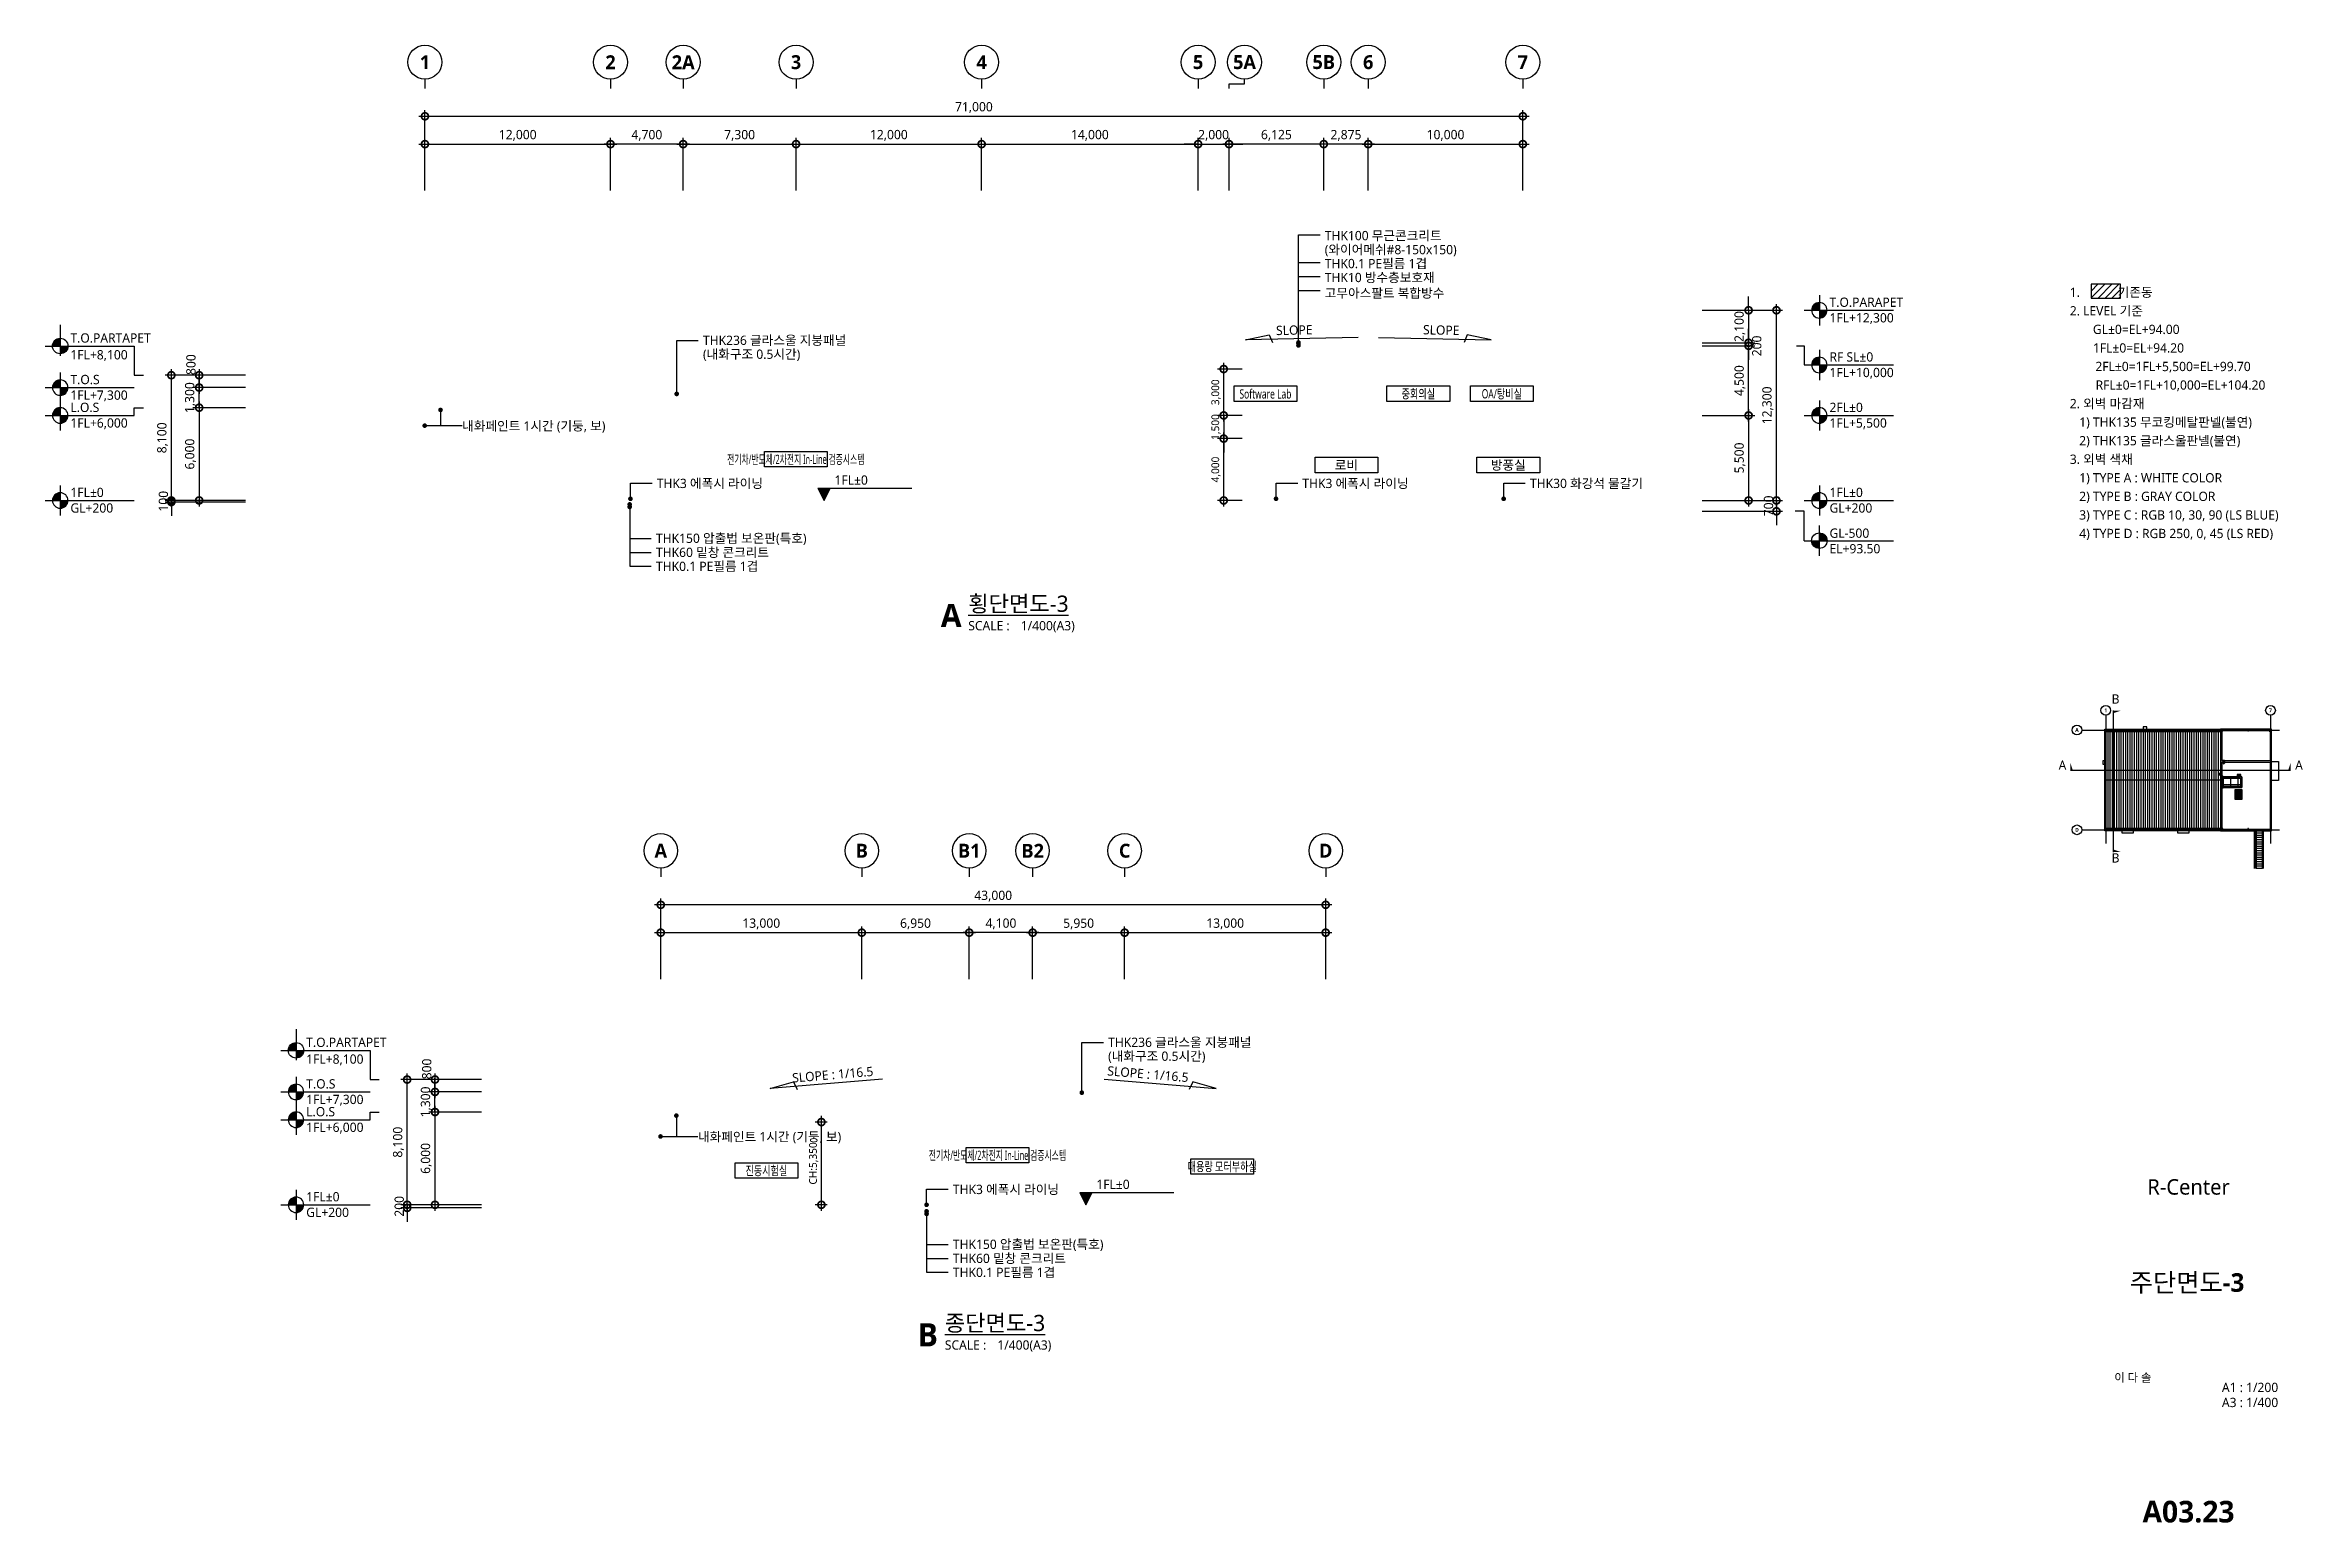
# Model space of a CAD drawing. Header units: millimetres. Extents: x 16690 to 499091, y 5875 to 101442.
# Drawn here: x 353090 to 499091, y 5875 to 101442 of the extents above; entities that cross this region are included whole.
import ezdxf
from ezdxf.enums import TextEntityAlignment as Align
from ezdxf.xclip import XClip

# ---------------------------------------------------------------- set-up
doc = ezdxf.new("R2010")
doc.units = ezdxf.units.MM
doc.header["$LTSCALE"] = 200
doc.header["$XCLIPFRAME"] = 0
for name, pattern in [('CEN-GAUN', [32.2, 30, -1, 0.2, -1]), ('HIDD', [1.05, 0.6, -0.45]), ('XR01-B21-EA-1-P$0$HID', [2.3, 1.5, -0.8])]:
    doc.linetypes.add(name, pattern=pattern)
doc.layers.get('DEFPOINTS').update_dxf_attribs({"color": 137})
for name, color, linetype in [('3TXT', 3, 'Continuous'), ('CAGE_LADDER', 8, 'Continuous'), ('CEN', 1, 'CEN-GAUN'), ('DIM', 7, 'Continuous'), ('DIM-INT', 7, 'Continuous'), ('ELE-3', 3, 'Continuous'), ('ELE-4', 4, 'Continuous'), ('ELE-5', 5, 'Continuous'), ('ELE-6', 6, 'Continuous'), ('ELE-7', 7, 'Continuous'), ('ELE-8', 8, 'Continuous'), ('ELE-9', 9, 'Continuous'), ('HAT', 8, 'Continuous'), ('R.D', 6, 'Continuous'), ('SYM', 6, 'Continuous'), ('SYM-BUB', 3, 'Continuous'), ('SYM-LEAD', 6, 'Continuous'), ('SYM-LEVEL', 7, 'Continuous'), ('TEXT', 3, 'Continuous'), ('TEXT-NOTE', 6, 'Continuous'), ('XR-SHEET$0$TITLE', 7, 'Continuous'), ('XR-SHEET$1$SHT', 5, 'Continuous'), ('XR-SHEET$1$TEXT', 3, 'Continuous')]:
    doc.layers.add(name, color=color, linetype=linetype)
doc.styles.add('$0$스타일1', font='malgun.ttf')
doc.styles.add('XR-SHEET$0$굴림체(옥산)', font='malgun.ttf')
doc.styles.add('맑은고딕B', font='malgunbd.ttf')
doc.styles.add('스타일1', font='malgun.ttf')
doc.dimstyles.new('CJA', dxfattribs={"dimscale": 300, "dimtxt": 2.7, "dimasz": 1, "dimexe": 2, "dimexo": 3, "dimgap": 1, "dimtad": 1, "dimdec": 0, "dimzin": 1, "dimdsep": 46, "dimlunit": 6, "dimtxsty": '$0$스타일1', "dimblk": 'CJDOT', "dimcen": 0.09, "dimdle": 1, "dimclrd": 256, "dimclre": 256, "dimclrt": 3, "dimadec": 0, "dimazin": 0, "dimtfac": 1, "dimtdec": 0, "dimtix": 1, "dimtmove": 2, "dimatfit": 3, "dimldrblk": 'CJDOT', "dimfxl": 1, "dimtolj": 1, "dimtzin": 1, "dimarcsym": 0})
doc.dimstyles.new('DIM-QD 1', dxfattribs={"dimtxt": 3, "dimasz": 1.5, "dimexe": 1, "dimexo": 0, "dimgap": 1, "dimtad": 1, "dimdec": 3, "dimdsep": 46, "dimlunit": 6, "dimtxsty": '$0$스타일1', "dimblk1": 'ARCHTICK', "dimblk2": 'ARCHTICK', "dimsah": 1, "dimcen": 0, "dimclrd": 256, "dimclre": 256, "dimclrt": 3, "dimazin": 2, "dimtfac": 1, "dimtdec": 3, "dimtix": 1, "dimtmove": 2, "dimatfit": 3, "dimldrblk": 'ARCHTICK', "dimfxl": 1, "dimtolj": 1, "dimtzin": 0, "dimarcsym": 0})

msp = doc.modelspace()

# ---------------------------------------------------------------- texts
at = {"layer": 'SYM', "style": '스타일1'}
for s, p in [('B', (486726.3, 58856.6)), ('A', (483296.7, 54575.5)), ('A', (498592.8, 54575.5)), ('B', (486726.3, 48577.9))]:
    msp.add_text(s, height=600, dxfattribs=at).set_placement(p)
at = {"layer": 'SYM-BUB', "color": 3, "style": '맑은고딕B'}
msp.add_attdef('5A', text='X', height=900, dxfattribs=at).set_placement((430650, 100341.6), align=Align.MIDDLE)
at = {"layer": 'SYM-LEVEL', "color": 3, "style": '스타일1'}
for tag, p, s in [('T.O.PARTAPET', (354721.2, 82204.2), '1층 바닥마감'), ('1FL+8,100', (354721.2, 81117.5), 'EL +100'), ('T.O.PARTAPET', (369971.2, 36652.9), '1층 바닥마감'), ('1FL+8,100', (369971.2, 35566.2), 'EL +100')]:
    msp.add_attdef(tag, p, s, height=600, dxfattribs=at)
at = {"layer": 'TEXT', "color": 3, "style": '스타일1'}
for s, p in [('THK100 무근콘크리트', (435840, 88826.5)), ('THK0.1 PE필름 1겹 ', (435840, 87015.9)), ('(와이어메쉬#8-150x150)', (435840, 87919.2)), ('THK10 방수층보호재', (435840, 86115.9)), ('고무아스팔트 복합방수 ', (435840, 85108.3)), ('THK236 글라스울 지붕패널', (395629.6, 82055.2)), ('(내화구조 0.5시간)', (395629.6, 81155.2)), ('내화페인트 1시간 (기둥, 보)', (380057.6, 76515.1)), ('THK3 에폭시 라이닝', (392640, 72798.3)), ('THK3 에폭시 라이닝', (434390, 72798.3)), ('THK30 화강석 물갈기', (449110, 72798.3)), ('THK150 압출법 보온판(특호) ', (392590, 69251.2)), ('THK60 밑창 콘크리트 ', (392590, 68339.2)), ('THK0.1 PE필름 1겹 ', (392590, 67435.9)), ('THK236 글라스울 지붕패널', (421829.6, 36655.2)), ('(내화구조 0.5시간)', (421829.6, 35755.2)), ('내화페인트 1시간 (기둥, 보)', (395307.6, 30545.4)), ('THK3 에폭시 라이닝 ', (411790, 27138.3)), ('THK150 압출법 보온판(특호) ', (411790, 23591.2)), ('THK60 밑창 콘크리트 ', (411790, 22679.2)), ('THK0.1 PE필름 1겹 ', (411790, 21775.9))]:
    msp.add_text(s, height=600, dxfattribs=at).set_placement(p)
at = {"layer": 'TEXT', "style": '스타일1'}
msp.add_text('R-Center', height=1000, dxfattribs=at).set_placement((491700, 27600), align=Align.MIDDLE_CENTER)

# ---------------------------------------------------------------- blocks, each defined once
blk = doc.blocks.new('_DotSmall')
at = {"color": 0, "linetype": 'ByBlock', "const_width": 0.5}
blk.add_lwpolyline([(-0.0625, 0, 1), (0.0625, 0, 1)], format="xyb", close=True, dxfattribs=at)
blk = doc.blocks.new('*D59')
at = {"layer": 'DEFPOINTS', "color": 0, "transparency": 16777216}
for p in [(448650, 96842), (377650, 91442), (448650, 91442)]:
    blk.add_point(p, dxfattribs=at)
at = {"layer": 'DIM', "color": 7, "lineweight": -2, "transparency": 16777216}
for p, q in [((377250, 96842), (449050, 96842)), ((377650, 92042), (377650, 97242)), ((448650, 92042), (448650, 97242))]:
    blk.add_line(p, q, dxfattribs=at)
at = {"layer": 'DIM', "color": 7, "lineweight": -2, "transparency": 16777216, "xscale": 900, "yscale": 900, "zscale": 900, "rotation": 180}
blk.add_blockref('_DotSmall', (377650, 96842), dxfattribs=at)
at = {"layer": 'DIM', "color": 7, "lineweight": -2, "transparency": 16777216, "xscale": 900, "yscale": 900, "zscale": 900}
blk.add_blockref('_DotSmall', (448650, 96842), dxfattribs=at)
at = {"layer": 'DIM', "color": 3, "transparency": 16777216, "insert": (413150, 97404), "char_height": 600, "attachment_point": 5, "style": '스타일1'}
blk.add_mtext('\\A1;71,000', dxfattribs=at)
blk = doc.blocks.new('CJDOT')
blk.add_line((-2, 0), (2, 0))
at = {"const_width": 0.5}
blk.add_lwpolyline([(-0.25, 0, 1), (0.25, 0, 1)], format="xyb", close=True, dxfattribs=at)
blk = doc.blocks.new('*D60')
at = {"layer": 'DEFPOINTS', "color": 0, "transparency": 16777216}
for p in [(389650, 95042), (377650, 91442), (389650, 91442)]:
    blk.add_point(p, dxfattribs=at)
at = {"layer": 'DIM', "color": 7, "lineweight": -2, "transparency": 16777216}
for p, q in [((377250, 95042), (390050, 95042)), ((377650, 92042), (377650, 95442)), ((389650, 92042), (389650, 95442))]:
    blk.add_line(p, q, dxfattribs=at)
at = {"layer": 'DIM', "color": 7, "lineweight": -2, "transparency": 16777216, "xscale": 900, "yscale": 900, "zscale": 900, "rotation": 180}
blk.add_blockref('_DotSmall', (377650, 95042), dxfattribs=at)
at = {"layer": 'DIM', "color": 7, "lineweight": -2, "transparency": 16777216, "xscale": 900, "yscale": 900, "zscale": 900}
blk.add_blockref('_DotSmall', (389650, 95042), dxfattribs=at)
at = {"layer": 'DIM', "color": 3, "transparency": 16777216, "insert": (383650, 95604), "char_height": 600, "attachment_point": 5, "style": '스타일1'}
blk.add_mtext('\\A1;12,000', dxfattribs=at)
blk = doc.blocks.new('*D61')
at = {"layer": 'DEFPOINTS', "color": 0, "transparency": 16777216}
for p in [(413650, 95042), (401650, 91442), (413650, 91442)]:
    blk.add_point(p, dxfattribs=at)
at = {"layer": 'DIM', "color": 7, "lineweight": -2, "transparency": 16777216}
for p, q in [((401250, 95042), (414050, 95042)), ((401650, 92042), (401650, 95442)), ((413650, 92042), (413650, 95442))]:
    blk.add_line(p, q, dxfattribs=at)
at = {"layer": 'DIM', "color": 7, "lineweight": -2, "transparency": 16777216, "xscale": 900, "yscale": 900, "zscale": 900, "rotation": 180}
blk.add_blockref('_DotSmall', (401650, 95042), dxfattribs=at)
at = {"layer": 'DIM', "color": 7, "lineweight": -2, "transparency": 16777216, "xscale": 900, "yscale": 900, "zscale": 900}
blk.add_blockref('_DotSmall', (413650, 95042), dxfattribs=at)
at = {"layer": 'DIM', "color": 3, "transparency": 16777216, "insert": (407650, 95604), "char_height": 600, "attachment_point": 5, "style": '스타일1'}
blk.add_mtext('\\A1;12,000', dxfattribs=at)
blk = doc.blocks.new('*D62')
at = {"layer": 'DEFPOINTS', "color": 0, "transparency": 16777216}
for p in [(448650, 95042), (438650, 91442), (448650, 91442)]:
    blk.add_point(p, dxfattribs=at)
at = {"layer": 'DIM', "color": 7, "lineweight": -2, "transparency": 16777216}
for p, q in [((438250, 95042), (449050, 95042)), ((438650, 92042), (438650, 95442)), ((448650, 92042), (448650, 95442))]:
    blk.add_line(p, q, dxfattribs=at)
at = {"layer": 'DIM', "color": 7, "lineweight": -2, "transparency": 16777216, "xscale": 900, "yscale": 900, "zscale": 900, "rotation": 180}
blk.add_blockref('_DotSmall', (438650, 95042), dxfattribs=at)
at = {"layer": 'DIM', "color": 7, "lineweight": -2, "transparency": 16777216, "xscale": 900, "yscale": 900, "zscale": 900}
blk.add_blockref('_DotSmall', (448650, 95042), dxfattribs=at)
at = {"layer": 'DIM', "color": 3, "transparency": 16777216, "insert": (443650, 95604), "char_height": 600, "attachment_point": 5, "style": '스타일1'}
blk.add_mtext('\\A1;10,000', dxfattribs=at)
blk = doc.blocks.new('*D63')
at = {"layer": 'DEFPOINTS', "color": 0, "transparency": 16777216}
for p in [(427650, 95042), (413650, 91442), (427650, 91442)]:
    blk.add_point(p, dxfattribs=at)
at = {"layer": 'DIM', "color": 7, "lineweight": -2, "transparency": 16777216}
for p, q in [((413250, 95042), (428050, 95042)), ((413650, 92042), (413650, 95442)), ((427650, 92042), (427650, 95442))]:
    blk.add_line(p, q, dxfattribs=at)
at = {"layer": 'DIM', "color": 7, "lineweight": -2, "transparency": 16777216, "xscale": 900, "yscale": 900, "zscale": 900, "rotation": 180}
blk.add_blockref('_DotSmall', (413650, 95042), dxfattribs=at)
at = {"layer": 'DIM', "color": 7, "lineweight": -2, "transparency": 16777216, "xscale": 900, "yscale": 900, "zscale": 900}
blk.add_blockref('_DotSmall', (427650, 95042), dxfattribs=at)
at = {"layer": 'DIM', "color": 3, "transparency": 16777216, "insert": (420650, 95604), "char_height": 600, "attachment_point": 5, "style": '스타일1'}
blk.add_mtext('\\A1;14,000', dxfattribs=at)
blk = doc.blocks.new('NEW_BUB')
at = {"layer": 'SYM-BUB', "color": 6}
blk.add_line((0, 3), (0, 0), dxfattribs=at)
blk.add_circle((0, 8.5), 5.5, dxfattribs=at)
at = {"layer": 'SYM-BUB', "color": 3, "style": '맑은고딕B'}
blk.add_attdef('X', text='', height=4.5, dxfattribs=at).set_placement((0, 8.5), align=Align.MIDDLE)
blk = doc.blocks.new('*D64')
at = {"layer": 'DEFPOINTS', "color": 0, "transparency": 16777216}
for p in [(429305, 75995), (431105, 75995), (431105, 71995)]:
    blk.add_point(p, dxfattribs=at)
at = {"layer": 'DIM-INT', "color": 7, "lineweight": -2, "transparency": 16777216}
for p, q in [((430505, 75995), (428905, 75995)), ((429305, 71595), (429305, 76395)), ((430505, 71995), (428905, 71995))]:
    blk.add_line(p, q, dxfattribs=at)
at = {"layer": 'DIM-INT', "color": 7, "lineweight": -2, "transparency": 16777216, "xscale": 900, "yscale": 900, "zscale": 900}
for p, rotation in [((429305, 75995), 90), ((429305, 71995), 270)]:
    blk.add_blockref('_DotSmall', p, dxfattribs=dict(at, rotation=rotation))
at = {"layer": 'DIM-INT', "color": 3, "transparency": 16777216, "insert": (428805, 73995), "char_height": 500, "attachment_point": 5, "rotation": 90, "style": '스타일1'}
blk.add_mtext('\\A1;4,000', dxfattribs=at)
blk = doc.blocks.new('room-1')
at = {"layer": 'TEXT-NOTE', "color": 6}
for p, q in [((0, 5), (20.29, 5)), ((0, 0), (0, 5)), ((20.29, 0), (0, 0)), ((20.29, 5), (20.29, 0))]:
    blk.add_line(p, q, dxfattribs=at)
at = {"layer": 'TEXT-NOTE', "color": 3, "style": '스타일1'}
blk.add_attdef('실명', text='', height=3, dxfattribs=at).set_placement((10.15, 2.59), align=Align.MIDDLE)
blk = doc.blocks.new('*D65')
at = {"layer": 'DEFPOINTS', "color": 0, "transparency": 16777216}
for p in [(431105, 77495), (429305, 75995), (431105, 75995)]:
    blk.add_point(p, dxfattribs=at)
at = {"layer": 'DIM-INT', "color": 7, "lineweight": -2, "transparency": 16777216}
for p, q in [((430505, 77495), (428905, 77495)), ((429305, 77495), (429305, 78395)), ((429305, 77495), (429305, 75995)), ((430505, 75995), (428905, 75995)), ((429305, 75995), (429305, 75095))]:
    blk.add_line(p, q, dxfattribs=at)
at = {"layer": 'DIM-INT', "color": 7, "lineweight": -2, "transparency": 16777216, "xscale": 900, "yscale": 900, "zscale": 900}
for p, rotation in [((429305, 77495), 270), ((429305, 75995), 90)]:
    blk.add_blockref('_DotSmall', p, dxfattribs=dict(at, rotation=rotation))
at = {"layer": 'DIM-INT', "color": 3, "transparency": 16777216, "insert": (428804, 76745), "char_height": 500, "attachment_point": 5, "rotation": 90, "style": '스타일1'}
blk.add_mtext('\\A1;1,500', dxfattribs=at)
blk = doc.blocks.new('*D66')
at = {"layer": 'DEFPOINTS', "color": 0, "transparency": 16777216}
for p in [(429305, 80495), (431105, 80495), (431105, 77495)]:
    blk.add_point(p, dxfattribs=at)
at = {"layer": 'DIM-INT', "color": 7, "lineweight": -2, "transparency": 16777216}
for p, q in [((430505, 80495), (428905, 80495)), ((429305, 77095), (429305, 80895)), ((430505, 77495), (428905, 77495))]:
    blk.add_line(p, q, dxfattribs=at)
at = {"layer": 'DIM-INT', "color": 7, "lineweight": -2, "transparency": 16777216, "xscale": 900, "yscale": 900, "zscale": 900}
for p, rotation in [((429305, 80495), 90), ((429305, 77495), 270)]:
    blk.add_blockref('_DotSmall', p, dxfattribs=dict(at, rotation=rotation))
at = {"layer": 'DIM-INT', "color": 3, "transparency": 16777216, "insert": (428805, 78995), "char_height": 500, "attachment_point": 5, "rotation": 90, "style": '스타일1'}
blk.add_mtext('\\A1;3,000', dxfattribs=at)
blk = doc.blocks.new('*D67')
at = {"layer": 'DEFPOINTS', "color": 0, "transparency": 16777216}
for p in [(392900, 45844), (392900, 40444), (435900, 40444)]:
    blk.add_point(p, dxfattribs=at)
at = {"layer": 'DIM', "color": 7, "lineweight": -2, "transparency": 16777216}
for p, q in [((436300, 45844), (392500, 45844)), ((392900, 41044), (392900, 46244)), ((435900, 41044), (435900, 46244))]:
    blk.add_line(p, q, dxfattribs=at)
at = {"layer": 'DIM', "color": 7, "lineweight": -2, "transparency": 16777216, "xscale": 900, "yscale": 900, "zscale": 900, "rotation": 180}
blk.add_blockref('_DotSmall', (392900, 45844), dxfattribs=at)
at = {"layer": 'DIM', "color": 7, "lineweight": -2, "transparency": 16777216, "xscale": 900, "yscale": 900, "zscale": 900}
blk.add_blockref('_DotSmall', (435900, 45844), dxfattribs=at)
at = {"layer": 'DIM', "color": 3, "transparency": 16777216, "insert": (414400, 46404), "char_height": 600, "attachment_point": 5, "style": '$0$스타일1'}
blk.add_mtext('\\A1;43,000', dxfattribs=at)
blk = doc.blocks.new('*D68')
at = {"layer": 'DEFPOINTS', "color": 0, "transparency": 16777216}
for p in [(405900, 44044), (392900, 40444), (405900, 40444)]:
    blk.add_point(p, dxfattribs=at)
at = {"layer": 'DIM', "color": 7, "lineweight": -2, "transparency": 16777216}
for p, q in [((392500, 44044), (406300, 44044)), ((392900, 41044), (392900, 44444)), ((405900, 41044), (405900, 44444))]:
    blk.add_line(p, q, dxfattribs=at)
at = {"layer": 'DIM', "color": 7, "lineweight": -2, "transparency": 16777216, "xscale": 900, "yscale": 900, "zscale": 900, "rotation": 180}
blk.add_blockref('_DotSmall', (392900, 44044), dxfattribs=at)
at = {"layer": 'DIM', "color": 7, "lineweight": -2, "transparency": 16777216, "xscale": 900, "yscale": 900, "zscale": 900}
blk.add_blockref('_DotSmall', (405900, 44044), dxfattribs=at)
at = {"layer": 'DIM', "color": 3, "transparency": 16777216, "insert": (399400, 44606), "char_height": 600, "attachment_point": 5, "style": '$0$스타일1'}
blk.add_mtext('\\A1;13,000', dxfattribs=at)
blk = doc.blocks.new('*D69')
at = {"layer": 'DEFPOINTS', "color": 0, "transparency": 16777216}
for p in [(412850, 44044), (405900, 40444), (412850, 40444)]:
    blk.add_point(p, dxfattribs=at)
at = {"layer": 'DIM', "color": 7, "lineweight": -2, "transparency": 16777216}
for p, q in [((405500, 44044), (413250, 44044)), ((405900, 41044), (405900, 44444)), ((412850, 41044), (412850, 44444))]:
    blk.add_line(p, q, dxfattribs=at)
at = {"layer": 'DIM', "color": 7, "lineweight": -2, "transparency": 16777216, "xscale": 900, "yscale": 900, "zscale": 900, "rotation": 180}
blk.add_blockref('_DotSmall', (405900, 44044), dxfattribs=at)
at = {"layer": 'DIM', "color": 7, "lineweight": -2, "transparency": 16777216, "xscale": 900, "yscale": 900, "zscale": 900}
blk.add_blockref('_DotSmall', (412850, 44044), dxfattribs=at)
at = {"layer": 'DIM', "color": 3, "transparency": 16777216, "insert": (409375, 44604), "char_height": 600, "attachment_point": 5, "style": '$0$스타일1'}
blk.add_mtext('\\A1;6,950', dxfattribs=at)
blk = doc.blocks.new('*D70')
at = {"layer": 'DEFPOINTS', "color": 0, "transparency": 16777216}
for p in [(435900, 44044), (422900, 40444), (435900, 40444)]:
    blk.add_point(p, dxfattribs=at)
at = {"layer": 'DIM', "color": 7, "lineweight": -2, "transparency": 16777216}
for p, q in [((422500, 44044), (436300, 44044)), ((422900, 41044), (422900, 44444)), ((435900, 41044), (435900, 44444))]:
    blk.add_line(p, q, dxfattribs=at)
at = {"layer": 'DIM', "color": 7, "lineweight": -2, "transparency": 16777216, "xscale": 900, "yscale": 900, "zscale": 900, "rotation": 180}
blk.add_blockref('_DotSmall', (422900, 44044), dxfattribs=at)
at = {"layer": 'DIM', "color": 7, "lineweight": -2, "transparency": 16777216, "xscale": 900, "yscale": 900, "zscale": 900}
blk.add_blockref('_DotSmall', (435900, 44044), dxfattribs=at)
at = {"layer": 'DIM', "color": 3, "transparency": 16777216, "insert": (429400, 44606), "char_height": 600, "attachment_point": 5, "style": '$0$스타일1'}
blk.add_mtext('\\A1;13,000', dxfattribs=at)
blk = doc.blocks.new('LEVEL2')
at = {"layer": 'SYM-LEVEL'}
blk.add_hatch(color=6, dxfattribs=at).paths.add_polyline_path([(2, 4), (-2, 4), (0, 0)])
at = {"layer": 'SYM-LEVEL', "color": 6}
for p, q in [((-2, 4), (6.35, 4)), ((-2, 4), (0, 0)), ((0, 0), (2, 4)), ((5.68, 4), (28.41, 4))]:
    blk.add_line(p, q, dxfattribs=at)
at = {"layer": 'SYM-LEVEL', "color": 3, "style": '스타일1'}
for tag, p in [('1층-바닥마감', (3.37, 5.11)), ('EL-+100', (3.37, 0.07))]:
    blk.add_attdef(tag, p, '', height=3, dxfattribs=at)
blk = doc.blocks.new('dwgtitle')
at = {"layer": 'SYM', "color": 3, "style": '스타일1'}
blk.add_text('SCALE :', height=4, dxfattribs=at).set_placement((12.25, -1.4))
at = {"layer": 'SYM', "color": 6, "style": '맑은고딕B'}
blk.add_attdef('A', text='', height=10, dxfattribs=at).set_placement((4.89, 5), align=Align.MIDDLE)
at = {"layer": 'SYM', "color": 3, "style": '스타일1'}
for tag, p, height in [('%%UTITLE', (12.25, 6.59), 7), ('1/100', (34.89, -1.4), 4)]:
    blk.add_attdef(tag, p, '', height=height, dxfattribs=at)
blk = doc.blocks.new('*D93')
at = {"layer": 'DEFPOINTS', "color": 0, "transparency": 16777216}
for p in [(459650, 84295), (465050, 84295), (459650, 71995)]:
    blk.add_point(p, dxfattribs=at)
at = {"layer": 'DIM', "color": 7, "lineweight": -2, "transparency": 16777216}
for p, q in [((465050, 71595), (465050, 84695)), ((460250, 84295), (465450, 84295)), ((460250, 71995), (465450, 71995))]:
    blk.add_line(p, q, dxfattribs=at)
at = {"layer": 'DIM', "color": 7, "lineweight": -2, "transparency": 16777216, "xscale": 900, "yscale": 900, "zscale": 900}
for p, rotation in [((465050, 84295), 90), ((465050, 71995), 270)]:
    blk.add_blockref('_DotSmall', p, dxfattribs=dict(at, rotation=rotation))
at = {"layer": 'DIM', "color": 3, "transparency": 16777216, "insert": (464488, 78145), "char_height": 600, "attachment_point": 5, "rotation": 90, "style": '$0$스타일1'}
blk.add_mtext('\\A1;12,300', dxfattribs=at)
blk = doc.blocks.new('*D94')
at = {"layer": 'DEFPOINTS', "color": 0, "transparency": 16777216}
for p in [(459650, 77495), (459650, 71995), (463250, 71995)]:
    blk.add_point(p, dxfattribs=at)
at = {"layer": 'DIM', "color": 7, "lineweight": -2, "transparency": 16777216}
for p, q in [((460250, 77495), (463650, 77495)), ((463250, 77895), (463250, 71595)), ((460250, 71995), (463650, 71995))]:
    blk.add_line(p, q, dxfattribs=at)
at = {"layer": 'DIM', "color": 7, "lineweight": -2, "transparency": 16777216, "xscale": 900, "yscale": 900, "zscale": 900}
for p, rotation in [((463250, 77495), 90), ((463250, 71995), 270)]:
    blk.add_blockref('_DotSmall', p, dxfattribs=dict(at, rotation=rotation))
at = {"layer": 'DIM', "color": 3, "transparency": 16777216, "insert": (462690, 74745), "char_height": 600, "attachment_point": 5, "rotation": 90, "style": '$0$스타일1'}
blk.add_mtext('\\A1;5,500', dxfattribs=at)
blk = doc.blocks.new('*D95')
at = {"layer": 'DEFPOINTS', "color": 0, "transparency": 16777216}
for p in [(459650, 81995), (463250, 81995), (459650, 77495)]:
    blk.add_point(p, dxfattribs=at)
at = {"layer": 'DIM', "color": 7, "lineweight": -2, "transparency": 16777216}
for p, q in [((460250, 81995), (463650, 81995)), ((463250, 77095), (463250, 82395)), ((460250, 77495), (463650, 77495))]:
    blk.add_line(p, q, dxfattribs=at)
at = {"layer": 'DIM', "color": 7, "lineweight": -2, "transparency": 16777216, "xscale": 900, "yscale": 900, "zscale": 900}
for p, rotation in [((463250, 81995), 90), ((463250, 77495), 270)]:
    blk.add_blockref('_DotSmall', p, dxfattribs=dict(at, rotation=rotation))
at = {"layer": 'DIM', "color": 3, "transparency": 16777216, "insert": (462690, 79745), "char_height": 600, "attachment_point": 5, "rotation": 90, "style": '$0$스타일1'}
blk.add_mtext('\\A1;4,500', dxfattribs=at)
blk = doc.blocks.new('*D96')
at = {"layer": 'DEFPOINTS', "color": 0, "transparency": 16777216}
for p in [(459650, 71995), (459650, 71295), (465050, 71295)]:
    blk.add_point(p, dxfattribs=at)
at = {"layer": 'DIM', "color": 7, "lineweight": -2, "transparency": 16777216}
for p, q in [((460250, 71995), (465450, 71995)), ((465050, 71995), (465050, 72895)), ((465050, 71995), (465050, 71295)), ((460250, 71295), (465450, 71295)), ((465050, 71295), (465050, 70395))]:
    blk.add_line(p, q, dxfattribs=at)
at = {"layer": 'DIM', "color": 7, "lineweight": -2, "transparency": 16777216, "xscale": 900, "yscale": 900, "zscale": 900}
for p, rotation in [((465050, 71995), 270), ((465050, 71295), 90)]:
    blk.add_blockref('_DotSmall', p, dxfattribs=dict(at, rotation=rotation))
at = {"layer": 'DIM', "color": 3, "transparency": 16777216, "insert": (464540, 71645), "char_height": 600, "attachment_point": 5, "rotation": 90, "style": '$0$스타일1'}
blk.add_mtext('\\A1;700', dxfattribs=at)
blk = doc.blocks.new('*D97')
at = {"layer": 'DEFPOINTS', "color": 0, "transparency": 16777216}
for p in [(459650, 84295), (459650, 82195), (463250, 82195)]:
    blk.add_point(p, dxfattribs=at)
at = {"layer": 'DIM', "color": 7, "lineweight": -2, "transparency": 16777216}
for p, q in [((463250, 84295), (463250, 85195)), ((460250, 84295), (463650, 84295)), ((463250, 84295), (463250, 82195)), ((460250, 82195), (463650, 82195)), ((463250, 82195), (463250, 81295))]:
    blk.add_line(p, q, dxfattribs=at)
at = {"layer": 'DIM', "color": 7, "lineweight": -2, "transparency": 16777216, "xscale": 900, "yscale": 900, "zscale": 900}
for p, rotation in [((463250, 84295), 270), ((463250, 82195), 90)]:
    blk.add_blockref('_DotSmall', p, dxfattribs=dict(at, rotation=rotation))
at = {"layer": 'DIM', "color": 3, "transparency": 16777216, "insert": (462688, 83245), "char_height": 600, "attachment_point": 5, "rotation": 90, "style": '$0$스타일1'}
blk.add_mtext('\\A1;2,100', dxfattribs=at)
blk = doc.blocks.new('LEVEL1')
at = {"layer": 'SYM-LEVEL'}
h = blk.add_hatch(color=6, dxfattribs=at)
edge = h.paths.add_edge_path()
edge.add_ellipse((4.87, 0), major_axis=(1.77, 1.77), ratio=1, start_angle=405, end_angle=495)
edge.add_line((2.37, 0), (4.87, 0))
edge.add_line((4.87, 0), (4.87, 2.5))
edge = h.paths.add_edge_path()
edge.add_ellipse((4.87, 0), major_axis=(1.77, 1.77), ratio=1, start_angle=225, end_angle=315)
edge.add_line((7.37, 0), (4.87, 0))
edge.add_line((4.87, 0), (4.87, -2.5))
at = {"layer": 'SYM-LEVEL', "color": 6}
for p, q in [((0, 0), (9.74, 0)), ((4.87, 4.87), (4.87, -4.87)), ((9.07, 0), (28.8, 0))]:
    blk.add_line(p, q, dxfattribs=at)
blk.add_ellipse((4.87, 0), major_axis=(1.77, 1.77), ratio=1, start_param=5.497787, end_param=11.780972, dxfattribs=at)
at = {"layer": 'SYM-LEVEL', "color": 3, "style": '스타일1'}
for tag, p in [('1층-바닥마감', (8.16, 1.11)), ('EL-+100', (8.16, -3.93))]:
    blk.add_attdef(tag, p, '', height=3, dxfattribs=at)
blk = doc.blocks.new('_ARCHTICK')
at = {"color": 0, "linetype": 'ByBlock', "const_width": 0.15}
blk.add_lwpolyline([(-0.5, -0.5), (0.5, 0.5)], dxfattribs=at)
blk = doc.blocks.new('SLOPE22')
at = {"layer": 'SYM-LEVEL', "color": 6}
blk.add_lwpolyline([(-36.41, 0), (0, 0), (-7.75, 1.5), (-8.7, -1)], dxfattribs=at)
at = {"layer": 'SYM-LEVEL', "color": 3, "style": '스타일1'}
blk.add_attdef('SLOPE:1/100', text='', height=3, dxfattribs=at).set_placement((-9.25, 1.33), align=Align.RIGHT)
blk = doc.blocks.new('CAGE_RADDER')
at = {"layer": 'CAGE_LADDER'}
h = blk.add_hatch(dxfattribs=at)
h.set_pattern_fill('GRATE', color=256, scale=100, angle=90, style=0)
h.set_pattern_definition([(90, (814.94, 130.295), (-79.375, -2e-14), []), (180, (814.94, 130.3), (5e-14, -317.5), [])])
h.paths.add_polyline_path([(0, -382), (0, 326), (500, 326), (500, -382)])
for p, q in [((-801, 258), (-802, 263)), ((-761, 270), (-763, 276)), ((-118, 278), (-693, 278)), ((-118, 272), (-693, 272)), ((-526, 278), (-526, 283)), ((-526, 283), (-485, 283)), ((-485, 283), (-485, 278)), ((-157, 272), (-157, -322)), ((-141, 272), (-141, -322)), ((-118, 278), (-118, 272)), ((610, 326), (-97, 326)), ((-97, 326), (-97, 272)), ((610, 272), (-97, 272)), ((0, 214), (0, 268)), ((0, 268), (0, 214)), ((610, 326), (610, 272)), ((-995, -5), (-1001, -5)), ((-995, -46), (-1001, -46)), ((-801, -308), (-802, -314)), ((-761, -321), (-763, -326)), ((-118, -322), (-693, -322)), ((-688, -328), (-693, -328)), ((-626, -328), (-688, -328)), ((-626, -328), (-118, -328)), ((-526, -334), (-526, -328)), ((-485, -334), (-526, -334)), ((-485, -328), (-485, -334)), ((-118, -328), (-118, -322)), ((610, -328), (-97, -328)), ((-97, -382), (-97, -328)), ((610, -382), (-97, -382)), ((0, -268), (0, -214)), ((0, -214), (0, -268)), ((610, -382), (610, -328))]:
    blk.add_line(p, q, dxfattribs=at)
at = {"layer": 'CAGE_LADDER', "linetype": 'XR01-B21-EA-1-P$0$HID'}
for p, q in [((610, 277), (-97, 277)), ((610, -334), (-97, -334))]:
    blk.add_line(p, q, dxfattribs=at)
at = {"layer": 'CAGE_LADDER'}
for points in [[(-97, 278), (-97, 330), (-99, 330, 0.4142136), (-102, 326), (-102, 290, -0.4142136), (-109, 283), (-198, 283, 0.4142136), (-201, 280), (-201, 278)], [(-97, -328), (-97, -380), (-99, -380, -0.4142136), (-102, -377), (-102, -340, 0.4142136), (-109, -334), (-198, -334, -0.4142136), (-201, -331), (-201, -328)]]:
    blk.add_lwpolyline(points, format="xyb", close=True, dxfattribs=at)
blk.add_lwpolyline([(500, 326), (0, 326), (0, -382), (500, -382)], close=True, dxfattribs=at)
for centre, radius, start, end in [((-693, -25), 303, 89.984191, 269.984191), ((-693, -25), 297, 89.984191, 269.984191), ((-686, -39), 324, 103.699797, 111.040763), ((-678, -25), 323, 176.324674, 183.675326), ((-686, -11), 324, 248.959237, 256.300203)]:
    blk.add_arc(centre, radius, start, end, dxfattribs=at)
blk = doc.blocks.new('%%P150RD')
at = {"layer": 'R.D', "color": 1}
for p, q in [((-175, 0), (175, 0)), ((0, 175), (0, -175))]:
    blk.add_line(p, q, dxfattribs=at)
at = {"layer": 'R.D'}
blk.add_circle((0, 0), 75, dxfattribs=at)
blk = doc.blocks.new('A$C34F20437')
at = {"layer": 'CEN'}
for points in [[(-150, 0), (150, 0)], [(0, -150), (0, 150)]]:
    blk.add_lwpolyline(points, dxfattribs=at)
at = {"layer": 'ELE-7'}
blk.add_circle((0, 0), 37.5, dxfattribs=at)
at = {"layer": 'ELE-8'}
blk.add_circle((0, 0), 87.5, dxfattribs=at)
blk = doc.blocks.new('xr-key')
at = {"layer": 'HAT'}
h = blk.add_hatch(dxfattribs=at)
h.set_pattern_fill('LINE', color=251, scale=300, angle=90)
h.set_pattern_definition([(90, (-383837.6, -452418.9), (-952.5, 6e-14), [])])
h.paths.add_polyline_path([(22700, 31500), (9400, 31500), (9400, 23000), (22700, 23000)])
h.paths.add_polyline_path([(34200, 31500), (22700, 31500), (22700, 23000), (34200, 23000)])
h.paths.add_polyline_path([(45700, 31500), (34200, 31500), (34200, 23000), (45700, 23000)])
h.paths.add_polyline_path([(58700, 31500), (45700, 31500), (45700, 23000), (58700, 23000)])
h.paths.add_polyline_path([(22700, 40000), (9400, 40000), (9400, 31500), (22700, 31500)])
h.paths.add_polyline_path([(34200, 40000), (22700, 40000), (22700, 31500), (34200, 31500)])
h.paths.add_polyline_path([(45700, 40000), (34200, 40000), (34200, 31500), (45700, 31500)])
h.paths.add_polyline_path([(58700, 40000), (45700, 40000), (45700, 31500), (58700, 31500)])
h.paths.add_polyline_path([(22700, 52350), (9400, 52350), (9400, 40000), (22700, 40000)])
h.paths.add_polyline_path([(58700, 52350), (45700, 52350), (45700, 40000), (58700, 40000)])
h.paths.add_polyline_path([(45700, 52350), (34200, 52350), (34200, 40000), (45700, 40000)])
h.paths.add_polyline_path([(34200, 52350), (22700, 52350), (22700, 40000), (34200, 40000)])
h.paths.add_polyline_path([(22700, 10650), (34200, 10650), (34200, 23000), (22700, 23000)])
h.paths.add_polyline_path([(9400, 10650), (22700, 10650), (22700, 23000), (9400, 23000)])
h.paths.add_polyline_path([(45700, 10650), (58700, 10650), (58700, 23000), (45700, 23000)])
h.paths.add_polyline_path([(34200, 10650), (45700, 10650), (45700, 23000), (34200, 23000)])
h = blk.add_hatch(dxfattribs=at)
h.set_pattern_fill('ANSI37', color=251, scale=1000, angle=45)
h.set_pattern_definition([(90, (67300, 30512.5), (-3175, 0), []), (180, (67300, 30512.5), (-2e-13, -3175), [])])
h.paths.add_polyline_path([(59400, 28700), (67300, 28700), (67300, 32325), (59400, 32325)])
h = blk.add_hatch(dxfattribs=at)
h.set_pattern_fill('_USER', color=251, scale=500, angle=-90, pattern_type=0)
h.set_pattern_definition([(270, (67350, 33825), (500, -9e-14), [])])
h.paths.add_polyline_path([(67350, 33825), (67350, 32825), (65850, 32825), (65850, 33825)])
h = blk.add_hatch(dxfattribs=at)
h.set_pattern_fill('_USER', color=251, scale=200, pattern_type=0)
h.set_pattern_definition([(0, (-536900, -32900), (0, 200), [])])
h.paths.add_polyline_path([(67600, 27175), (67600, 23300), (65200, 23300), (65200, 27175)])
h = blk.add_hatch(dxfattribs=at)
h.set_pattern_fill('_USER', color=251, scale=950, pattern_type=0)
h.set_pattern_definition([(0, (-368700, -32900), (0, 950), [])])
h.paths.add_polyline_path([(74000, 9565), (74000, -18460), (76700, -18460), (76700, 9565)])
at = {"layer": 'ELE-3', "color": 251}
for p, q in [((59200, 52800), (59200, 39825)), ((59200, 39215), (59200, 32825)), ((59200, 28200), (59200, 10200))]:
    blk.add_line(p, q, dxfattribs=at)
blk.add_lwpolyline([(58700, 9565), (80635, 9565), (80635, 53435), (58700, 53435)], close=True, dxfattribs=at)
for points in [[(59200, 52800), (80000, 52800), (80000, 39825)], [(58700, 39215), (80635, 39215)], [(59200, 39825), (80000, 39825)], [(80000, 39215), (80000, 10200), (59200, 10200)]]:
    blk.add_lwpolyline(points, dxfattribs=at)
at = {"layer": 'ELE-4', "color": 251}
blk.add_line((9400, 31500), (58700, 31500), dxfattribs=at)
for points in [[(58700, 9565), (8765, 9565), (8765, 53435), (58700, 53435)], [(58700, 10200), (9400, 10200), (9400, 52800), (58700, 52800)]]:
    blk.add_lwpolyline(points, dxfattribs=at)
for points in [[(58900, 32825), (67800, 32825), (67800, 28200), (58900, 28200)], [(59400, 32325), (67300, 32325), (67300, 28700), (59400, 28700)], [(67600, 27175), (67600, 23300), (65200, 23300), (65200, 27175)]]:
    blk.add_lwpolyline(points, close=True, dxfattribs=at)
at = {"layer": 'ELE-5', "color": 251}
for p, q in [((9400, 52350), (58700, 52350)), ((9400, 10650), (58700, 10650)), ((74000, 9565), (74000, -18460))]:
    blk.add_line(p, q, dxfattribs=at)
at = {"layer": 'ELE-6', "color": 251}
for p, q in [((73200, 9565), (73200, -18460)), ((73700, 9565), (73700, -18460)), ((76700, -18460), (76700, 9565)), ((77200, -18460), (77200, 9565))]:
    blk.add_line(p, q, dxfattribs=at)
blk.add_lwpolyline([(66100, 32825), (58900, 32825), (58900, 28200), (67800, 28200), (67800, 32825), (67100, 32825)], dxfattribs=at)
at = {"layer": 'ELE-7', "color": 251}
blk.add_lwpolyline([(67350, 32825), (67350, 33825), (65850, 33825), (65850, 32825)], dxfattribs=at)
at = {"layer": 'ELE-8', "color": 251}
for points in [[(26850, 53435), (26850, 54335), (25350, 54335), (25350, 53435)], [(8765, 39750), (7865, 39750), (7865, 38250), (8765, 38250)], [(80635, 39400), (83635, 39400), (83635, 31200), (80615, 31200)], [(16100, 9565), (16100, 8665), (21100, 8665), (21100, 9565)], [(40100, 9565), (40100, 8665), (45100, 8665), (45100, 9565)]]:
    blk.add_lwpolyline(points, dxfattribs=at)
at = {"layer": 'ELE-8', "color": 251, "linetype": 'HIDD'}
for points in [[(59581, 32200), (59581, 33000)], [(59656, 32200), (59656, 33000)], [(59581, 28825), (59581, 28025)], [(59656, 28825), (59656, 28025)]]:
    blk.add_lwpolyline(points, dxfattribs=at)
at = {"layer": 'ELE-8', "color": 251}
blk.add_lwpolyline([(67850, 27425), (67850, 23050), (64950, 23050), (64950, 27425)], close=True, dxfattribs=at)
at = {"layer": 'HAT', "color": 251}
for p, q in [((0, 53000), (84150, 53000)), ((9200, 58258), (9200, 4115)), ((80200, 58258), (80200, 4115)), ((0, 10000), (84150, 10000))]:
    blk.add_line(p, q, dxfattribs=at)
at = {"layer": 'CAGE_LADDER', "color": 251, "rotation": 90}
blk.add_blockref('CAGE_RADDER', (60026, 39455), dxfattribs=at)
at = {"layer": 'CAGE_LADDER', "color": 251}
blk.add_blockref('CAGE_RADDER', (58700, 33982), dxfattribs=at)
at = {"layer": 'ELE-9', "color": 251, "xscale": -1, "rotation": 90}
for p in [(59618, 33000), (59618, 32200)]:
    blk.add_blockref('A$C34F20437', p, dxfattribs=at)
at = {"layer": 'ELE-9', "color": 251, "rotation": 90}
for p in [(59618, 28825), (59618, 28025)]:
    blk.add_blockref('A$C34F20437', p, dxfattribs=at)
at = {"layer": 'R.D', "color": 251, "xscale": -0.6666666666666666, "yscale": 0.6666666666666666, "zscale": 0.6666666666666666}
for p in [(9700, 52600), (20700, 52600), (32700, 52600), (44700, 52600), (51700, 52600), (58200, 52600), (59500, 52600), (70600, 52600), (79700, 52600), (59500, 38715), (9700, 10400), (20700, 10400), (32700, 10400), (44700, 10400), (51700, 10400), (58200, 10400), (59500, 10500), (70600, 10500), (73850, 8050)]:
    blk.add_blockref('%%P150RD', p, dxfattribs=at)
at = {"layer": 'SYM-BUB', "xscale": 380.952380952381, "yscale": 380.952380952381, "zscale": 380.952380952381}
for p, values in [((9200, 58258), {'X': '1'}), ((80200, 58258), {'X': '7'})]:
    blk.add_blockref('NEW_BUB', p, dxfattribs=at).add_auto_attribs(values)
at = {"layer": 'SYM-BUB'}
ref = blk.add_blockref('NEW_BUB', (0, 53000), dxfattribs=dict(at, xscale=380.952380952381, yscale=380.952380952381, zscale=380.952380952381, rotation=90))
ref.add_attrib('X', 'A', dxfattribs={"color": 3, "height": 1667, "style": '맑은고딕B'}).set_placement((-3238, 53000), align=Align.MIDDLE)
ref = blk.add_blockref('NEW_BUB', (0, 10000), dxfattribs=dict(at, xscale=380.952380952381, yscale=380.952380952381, zscale=380.952380952381, rotation=90))
ref.add_attrib('X', 'D', dxfattribs={"color": 3, "height": 1667, "style": '맑은고딕B'}).set_placement((-3238, 10000), align=Align.MIDDLE)
blk = doc.blocks.new('*D102')
at = {"layer": 'DEFPOINTS', "color": 0, "transparency": 16777216}
for p in [(361250, 80095), (366650, 80095), (366650, 71995)]:
    blk.add_point(p, dxfattribs=at)
at = {"layer": 'DIM', "color": 7, "lineweight": -2, "transparency": 16777216}
for p, q in [((361250, 71595), (361250, 80495)), ((366050, 80095), (360850, 80095)), ((366050, 71995), (360850, 71995))]:
    blk.add_line(p, q, dxfattribs=at)
at = {"layer": 'DIM', "color": 7, "lineweight": -2, "transparency": 16777216, "xscale": 900, "yscale": 900, "zscale": 900}
for p, rotation in [((361250, 80095), 90), ((361250, 71995), 270)]:
    blk.add_blockref('_DotSmall', p, dxfattribs=dict(at, rotation=rotation))
at = {"layer": 'DIM', "color": 3, "transparency": 16777216, "insert": (360688, 76045), "char_height": 600, "attachment_point": 5, "rotation": 90, "style": '$0$스타일1'}
blk.add_mtext('\\A1;8,100', dxfattribs=at)
blk = doc.blocks.new('*D103')
at = {"layer": 'DEFPOINTS', "color": 0, "transparency": 16777216}
for p in [(366650, 77995), (363050, 71995), (366650, 71995)]:
    blk.add_point(p, dxfattribs=at)
at = {"layer": 'DIM', "color": 7, "lineweight": -2, "transparency": 16777216}
for p, q in [((366050, 77995), (362650, 77995)), ((363050, 78395), (363050, 71595)), ((366050, 71995), (362650, 71995))]:
    blk.add_line(p, q, dxfattribs=at)
at = {"layer": 'DIM', "color": 7, "lineweight": -2, "transparency": 16777216, "xscale": 900, "yscale": 900, "zscale": 900}
for p, rotation in [((363050, 77995), 90), ((363050, 71995), 270)]:
    blk.add_blockref('_DotSmall', p, dxfattribs=dict(at, rotation=rotation))
at = {"layer": 'DIM', "color": 3, "transparency": 16777216, "insert": (362490, 74995), "char_height": 600, "attachment_point": 5, "rotation": 90, "style": '$0$스타일1'}
blk.add_mtext('\\A1;6,000', dxfattribs=at)
blk = doc.blocks.new('*D104')
at = {"layer": 'DEFPOINTS', "color": 0, "transparency": 16777216}
for p in [(363050, 79295), (366650, 80095), (366650, 79295)]:
    blk.add_point(p, dxfattribs=at)
at = {"layer": 'DIM', "color": 7, "lineweight": -2, "transparency": 16777216}
for p, q in [((363050, 80495), (363050, 78895)), ((366050, 80095), (362650, 80095)), ((366050, 79295), (362650, 79295))]:
    blk.add_line(p, q, dxfattribs=at)
at = {"layer": 'DIM', "color": 7, "lineweight": -2, "transparency": 16777216, "xscale": 900, "yscale": 900, "zscale": 900}
for p, rotation in [((363050, 80095), 90), ((363050, 79295), 270)]:
    blk.add_blockref('_DotSmall', p, dxfattribs=dict(at, rotation=rotation))
at = {"layer": 'DIM', "color": 3, "transparency": 16777216, "insert": (362520, 80781), "char_height": 600, "attachment_point": 5, "rotation": 90, "style": '$0$스타일1'}
blk.add_mtext('\\A1;800', dxfattribs=at)
blk = doc.blocks.new('*D105')
at = {"layer": 'DEFPOINTS', "color": 0, "transparency": 16777216}
for p in [(363050, 79295), (366650, 79295), (366650, 77995)]:
    blk.add_point(p, dxfattribs=at)
at = {"layer": 'DIM', "color": 7, "lineweight": -2, "transparency": 16777216}
for p, q in [((366050, 79295), (362650, 79295)), ((363050, 79295), (363050, 80195)), ((363050, 77995), (363050, 79295)), ((366050, 77995), (362650, 77995)), ((363050, 77995), (363050, 77095))]:
    blk.add_line(p, q, dxfattribs=at)
at = {"layer": 'DIM', "color": 7, "lineweight": -2, "transparency": 16777216, "xscale": 900, "yscale": 900, "zscale": 900}
for p, rotation in [((363050, 79295), 270), ((363050, 77995), 90)]:
    blk.add_blockref('_DotSmall', p, dxfattribs=dict(at, rotation=rotation))
at = {"layer": 'DIM', "color": 3, "transparency": 16777216, "insert": (362488, 78645), "char_height": 600, "attachment_point": 5, "rotation": 90, "style": '$0$스타일1'}
blk.add_mtext('\\A1;1,300', dxfattribs=at)
blk = doc.blocks.new('*D106')
at = {"layer": 'DEFPOINTS', "color": 0, "transparency": 16777216}
for p in [(361250, 71895), (366650, 71995), (366650, 71895)]:
    blk.add_point(p, dxfattribs=at)
at = {"layer": 'DIM', "color": 7, "lineweight": -2, "transparency": 16777216}
for p, q in [((366050, 71995), (360850, 71995)), ((366050, 71895), (360850, 71895)), ((361250, 71995), (361250, 72895)), ((361250, 71995), (361250, 71895)), ((361250, 71895), (361250, 70995))]:
    blk.add_line(p, q, dxfattribs=at)
at = {"layer": 'DIM', "color": 7, "lineweight": -2, "transparency": 16777216, "xscale": 900, "yscale": 900, "zscale": 900}
for p, rotation in [((361250, 71995), 270), ((361250, 71895), 90)]:
    blk.add_blockref('_DotSmall', p, dxfattribs=dict(at, rotation=rotation))
at = {"layer": 'DIM', "color": 3, "transparency": 16777216, "insert": (360738, 71945), "char_height": 600, "attachment_point": 5, "rotation": 90, "style": '$0$스타일1'}
blk.add_mtext('\\A1;100', dxfattribs=at)
blk = doc.blocks.new('*D107')
at = {"layer": 'DEFPOINTS', "color": 0, "transparency": 16777216}
for p in [(376500, 34544), (381900, 34544), (381900, 26444)]:
    blk.add_point(p, dxfattribs=at)
at = {"layer": 'DIM', "color": 7, "lineweight": -2, "transparency": 16777216}
for p, q in [((381300, 34544), (376100, 34544)), ((376500, 26044), (376500, 34944)), ((381300, 26444), (376100, 26444))]:
    blk.add_line(p, q, dxfattribs=at)
at = {"layer": 'DIM', "color": 7, "lineweight": -2, "transparency": 16777216, "xscale": 900, "yscale": 900, "zscale": 900}
for p, rotation in [((376500, 34544), 90), ((376500, 26444), 270)]:
    blk.add_blockref('_DotSmall', p, dxfattribs=dict(at, rotation=rotation))
at = {"layer": 'DIM', "color": 3, "transparency": 16777216, "insert": (375938, 30494), "char_height": 600, "attachment_point": 5, "rotation": 90, "style": '$0$스타일1'}
blk.add_mtext('\\A1;8,100', dxfattribs=at)
blk = doc.blocks.new('*D108')
at = {"layer": 'DEFPOINTS', "color": 0, "transparency": 16777216}
for p in [(381900, 32444), (378300, 26444), (381900, 26444)]:
    blk.add_point(p, dxfattribs=at)
at = {"layer": 'DIM', "color": 7, "lineweight": -2, "transparency": 16777216}
for p, q in [((381300, 32444), (377900, 32444)), ((378300, 32844), (378300, 26044)), ((381300, 26444), (377900, 26444))]:
    blk.add_line(p, q, dxfattribs=at)
at = {"layer": 'DIM', "color": 7, "lineweight": -2, "transparency": 16777216, "xscale": 900, "yscale": 900, "zscale": 900}
for p, rotation in [((378300, 32444), 90), ((378300, 26444), 270)]:
    blk.add_blockref('_DotSmall', p, dxfattribs=dict(at, rotation=rotation))
at = {"layer": 'DIM', "color": 3, "transparency": 16777216, "insert": (377740, 29444), "char_height": 600, "attachment_point": 5, "rotation": 90, "style": '$0$스타일1'}
blk.add_mtext('\\A1;6,000', dxfattribs=at)
blk = doc.blocks.new('*D109')
at = {"layer": 'DEFPOINTS', "color": 0, "transparency": 16777216}
for p in [(378300, 33744), (381900, 34544), (381900, 33744)]:
    blk.add_point(p, dxfattribs=at)
at = {"layer": 'DIM', "color": 7, "lineweight": -2, "transparency": 16777216}
for p, q in [((381300, 34544), (377900, 34544)), ((381300, 33744), (377900, 33744)), ((378300, 34944), (378300, 33344))]:
    blk.add_line(p, q, dxfattribs=at)
at = {"layer": 'DIM', "color": 7, "lineweight": -2, "transparency": 16777216, "xscale": 900, "yscale": 900, "zscale": 900}
for p, rotation in [((378300, 34544), 90), ((378300, 33744), 270)]:
    blk.add_blockref('_DotSmall', p, dxfattribs=dict(at, rotation=rotation))
at = {"layer": 'DIM', "color": 3, "transparency": 16777216, "insert": (377770, 35230), "char_height": 600, "attachment_point": 5, "rotation": 90, "style": '$0$스타일1'}
blk.add_mtext('\\A1;800', dxfattribs=at)
blk = doc.blocks.new('*D110')
at = {"layer": 'DEFPOINTS', "color": 0, "transparency": 16777216}
for p in [(378300, 33744), (381900, 33744), (381900, 32444)]:
    blk.add_point(p, dxfattribs=at)
at = {"layer": 'DIM', "color": 7, "lineweight": -2, "transparency": 16777216}
for p, q in [((381300, 33744), (377900, 33744)), ((378300, 33744), (378300, 34644)), ((378300, 32444), (378300, 33744)), ((381300, 32444), (377900, 32444)), ((378300, 32444), (378300, 31544))]:
    blk.add_line(p, q, dxfattribs=at)
at = {"layer": 'DIM', "color": 7, "lineweight": -2, "transparency": 16777216, "xscale": 900, "yscale": 900, "zscale": 900}
for p, rotation in [((378300, 33744), 270), ((378300, 32444), 90)]:
    blk.add_blockref('_DotSmall', p, dxfattribs=dict(at, rotation=rotation))
at = {"layer": 'DIM', "color": 3, "transparency": 16777216, "insert": (377738, 33094), "char_height": 600, "attachment_point": 5, "rotation": 90, "style": '$0$스타일1'}
blk.add_mtext('\\A1;1,300', dxfattribs=at)
blk = doc.blocks.new('*D111')
at = {"layer": 'DEFPOINTS', "color": 0, "transparency": 16777216}
for p in [(381900, 26444), (376500, 26244), (381900, 26244)]:
    blk.add_point(p, dxfattribs=at)
at = {"layer": 'DIM', "color": 7, "lineweight": -2, "transparency": 16777216}
for p, q in [((381300, 26444), (376100, 26444)), ((376500, 26444), (376500, 27344)), ((376500, 26444), (376500, 26244)), ((381300, 26244), (376100, 26244)), ((376500, 26244), (376500, 25344))]:
    blk.add_line(p, q, dxfattribs=at)
at = {"layer": 'DIM', "color": 7, "lineweight": -2, "transparency": 16777216, "xscale": 900, "yscale": 900, "zscale": 900}
for p, rotation in [((376500, 26444), 270), ((376500, 26244), 90)]:
    blk.add_blockref('_DotSmall', p, dxfattribs=dict(at, rotation=rotation))
at = {"layer": 'DIM', "color": 3, "transparency": 16777216, "insert": (375990, 26344), "char_height": 600, "attachment_point": 5, "rotation": 90, "style": '$0$스타일1'}
blk.add_mtext('\\A1;200', dxfattribs=at)
blk = doc.blocks.new('*D113')
at = {"layer": 'DEFPOINTS', "color": 0, "transparency": 16777216}
for p in [(459650, 82195), (459650, 81995), (463250, 82195)]:
    blk.add_point(p, dxfattribs=at)
at = {"layer": 'DIM', "color": 7, "lineweight": -2, "transparency": 16777216}
for p, q in [((460250, 82195), (463650, 82195)), ((460250, 81995), (463650, 81995)), ((463250, 82195), (463250, 83095)), ((463250, 81995), (463250, 82195)), ((463250, 81995), (463250, 81095))]:
    blk.add_line(p, q, dxfattribs=at)
at = {"layer": 'DIM', "color": 7, "lineweight": -2, "transparency": 16777216, "xscale": 900, "yscale": 900, "zscale": 900}
for p, rotation in [((463250, 82195), 270), ((463250, 81995), 90)]:
    blk.add_blockref('_DotSmall', p, dxfattribs=dict(at, rotation=rotation))
at = {"layer": 'DIM', "color": 3, "transparency": 16777216, "insert": (463780, 81990), "char_height": 600, "attachment_point": 5, "rotation": 90, "style": '$0$스타일1'}
blk.add_mtext('\\A1;200', dxfattribs=at)
blk = doc.blocks.new('*D114')
at = {"layer": 'DEFPOINTS', "color": 0, "transparency": 16777216}
for p in [(403288, 31794), (404260, 31794), (404260, 26444)]:
    blk.add_point(p, dxfattribs=at)
at = {"layer": 'DIM-INT', "color": 7, "lineweight": -2, "transparency": 16777216}
for p, q in [((403288, 26044), (403288, 32194)), ((403660, 31794), (402888, 31794)), ((403660, 26444), (402888, 26444))]:
    blk.add_line(p, q, dxfattribs=at)
at = {"layer": 'DIM-INT', "color": 7, "lineweight": -2, "transparency": 16777216, "xscale": 900, "yscale": 900, "zscale": 900}
for p, rotation in [((403288, 31794), 90), ((403288, 26444), 270)]:
    blk.add_blockref('_DotSmall', p, dxfattribs=dict(at, rotation=rotation))
at = {"layer": 'DIM-INT', "color": 3, "transparency": 16777216, "insert": (402788, 29119), "char_height": 500, "attachment_point": 5, "rotation": 90, "style": '스타일1'}
blk.add_mtext('\\A1;CH:5,350', dxfattribs=at)
blk = doc.blocks.new('XR-TITLE')
at = {"layer": 'XR-SHEET$0$TITLE', "true_color": 0x000000, "style": 'XR-SHEET$0$굴림체(옥산)'}
for tag, height, p in [('동명칭', 6, (776.77, -457.26)), ('SCALE-A1', 3, (797.5, -522)), ('SCALE-A3', 3, (797.5, -527)), ('DATA', 3, (797.5, -540))]:
    blk.add_attdef(tag, text='', height=height, dxfattribs=at).set_placement(p, align=Align.MIDDLE)
for tag, height, p in [('TITLE1', 6, (776.5, -479.4)), ('TITLE4', 6, (776.5, -484.39)), ('TITLE2', 6, (776.5, -489)), ('TITLE5', 6, (776.5, -493.99)), ('TITLE3', 6, (776.5, -498.7)), ('NAME-1', 3, (760.16, -517.5)), ('NAME-2', 3, (760.16, -526.5)), ('A0.00', 7, (776.5, -561))]:
    blk.add_attdef(tag, text='', height=height, dxfattribs=at).set_placement(p, align=Align.MIDDLE_CENTER)
blk = doc.blocks.new('*D124')
at = {"layer": 'DEFPOINTS', "color": 0, "transparency": 16777216}
for p in [(401650, 95042), (394350, 91442), (401650, 91442)]:
    blk.add_point(p, dxfattribs=at)
at = {"layer": 'DIM', "color": 7, "lineweight": -2, "transparency": 16777216}
for p, q in [((393950, 95042), (402050, 95042)), ((394350, 92042), (394350, 95442)), ((401650, 92042), (401650, 95442))]:
    blk.add_line(p, q, dxfattribs=at)
at = {"layer": 'DIM', "color": 7, "lineweight": -2, "transparency": 16777216, "xscale": 900, "yscale": 900, "zscale": 900, "rotation": 180}
blk.add_blockref('_DotSmall', (394350, 95042), dxfattribs=at)
at = {"layer": 'DIM', "color": 7, "lineweight": -2, "transparency": 16777216, "xscale": 900, "yscale": 900, "zscale": 900}
blk.add_blockref('_DotSmall', (401650, 95042), dxfattribs=at)
at = {"layer": 'DIM', "color": 3, "transparency": 16777216, "insert": (398000, 95602), "char_height": 600, "attachment_point": 5, "style": '스타일1'}
blk.add_mtext('\\A1;7,300', dxfattribs=at)
blk = doc.blocks.new('*D120')
at = {"layer": 'DEFPOINTS', "color": 0, "transparency": 16777216}
for p in [(429650, 95042), (427650, 91442), (429650, 91442)]:
    blk.add_point(p, dxfattribs=at)
at = {"layer": 'DIM', "color": 7, "lineweight": -2, "transparency": 16777216}
for p, q in [((427650, 95042), (426750, 95042)), ((427650, 92042), (427650, 95442)), ((427650, 95042), (429650, 95042)), ((429650, 92042), (429650, 95442)), ((429650, 95042), (430550, 95042))]:
    blk.add_line(p, q, dxfattribs=at)
at = {"layer": 'DIM', "color": 7, "lineweight": -2, "transparency": 16777216, "xscale": 900, "yscale": 900, "zscale": 900}
blk.add_blockref('_DotSmall', (427650, 95042), dxfattribs=at)
at = {"layer": 'DIM', "color": 7, "lineweight": -2, "transparency": 16777216, "xscale": 900, "yscale": 900, "zscale": 900, "rotation": 180}
blk.add_blockref('_DotSmall', (429650, 95042), dxfattribs=at)
at = {"layer": 'DIM', "color": 3, "transparency": 16777216, "insert": (428650, 95602), "char_height": 600, "attachment_point": 5, "style": '스타일1'}
blk.add_mtext('\\A1;2,000', dxfattribs=at)
blk = doc.blocks.new('*D121')
at = {"layer": 'DEFPOINTS', "color": 0, "transparency": 16777216}
for p in [(429650, 95042), (429650, 91442), (435775, 91442)]:
    blk.add_point(p, dxfattribs=at)
at = {"layer": 'DIM', "color": 7, "lineweight": -2, "transparency": 16777216}
for p, q in [((436175, 95042), (429250, 95042)), ((429650, 92042), (429650, 95442)), ((435775, 92042), (435775, 95442))]:
    blk.add_line(p, q, dxfattribs=at)
at = {"layer": 'DIM', "color": 7, "lineweight": -2, "transparency": 16777216, "xscale": 900, "yscale": 900, "zscale": 900, "rotation": 180}
blk.add_blockref('_DotSmall', (429650, 95042), dxfattribs=at)
at = {"layer": 'DIM', "color": 7, "lineweight": -2, "transparency": 16777216, "xscale": 900, "yscale": 900, "zscale": 900}
blk.add_blockref('_DotSmall', (435775, 95042), dxfattribs=at)
at = {"layer": 'DIM', "color": 3, "transparency": 16777216, "insert": (432713, 95604), "char_height": 600, "attachment_point": 5, "style": '스타일1'}
blk.add_mtext('\\A1;6,125', dxfattribs=at)
blk = doc.blocks.new('*D122')
at = {"layer": 'DEFPOINTS', "color": 0, "transparency": 16777216}
for p in [(435775, 95042), (435775, 91442), (438650, 91442)]:
    blk.add_point(p, dxfattribs=at)
at = {"layer": 'DIM', "color": 7, "lineweight": -2, "transparency": 16777216}
for p, q in [((439050, 95042), (435375, 95042)), ((435775, 92042), (435775, 95442)), ((438650, 92042), (438650, 95442))]:
    blk.add_line(p, q, dxfattribs=at)
at = {"layer": 'DIM', "color": 7, "lineweight": -2, "transparency": 16777216, "xscale": 900, "yscale": 900, "zscale": 900, "rotation": 180}
blk.add_blockref('_DotSmall', (435775, 95042), dxfattribs=at)
at = {"layer": 'DIM', "color": 7, "lineweight": -2, "transparency": 16777216, "xscale": 900, "yscale": 900, "zscale": 900}
blk.add_blockref('_DotSmall', (438650, 95042), dxfattribs=at)
at = {"layer": 'DIM', "color": 3, "transparency": 16777216, "insert": (437213, 95602), "char_height": 600, "attachment_point": 5, "style": '스타일1'}
blk.add_mtext('\\A1;2,875', dxfattribs=at)
blk = doc.blocks.new('*D123')
at = {"layer": 'DEFPOINTS', "color": 0, "transparency": 16777216}
for p in [(389650, 95042), (389650, 91442), (394350, 91442)]:
    blk.add_point(p, dxfattribs=at)
at = {"layer": 'DIM', "color": 7, "lineweight": -2, "transparency": 16777216}
for p, q in [((394750, 95042), (389250, 95042)), ((389650, 92042), (389650, 95442)), ((394350, 92042), (394350, 95442))]:
    blk.add_line(p, q, dxfattribs=at)
at = {"layer": 'DIM', "color": 7, "lineweight": -2, "transparency": 16777216, "xscale": 900, "yscale": 900, "zscale": 900, "rotation": 180}
blk.add_blockref('_DotSmall', (389650, 95042), dxfattribs=at)
at = {"layer": 'DIM', "color": 7, "lineweight": -2, "transparency": 16777216, "xscale": 900, "yscale": 900, "zscale": 900}
blk.add_blockref('_DotSmall', (394350, 95042), dxfattribs=at)
at = {"layer": 'DIM', "color": 3, "transparency": 16777216, "insert": (392000, 95602), "char_height": 600, "attachment_point": 5, "style": '스타일1'}
blk.add_mtext('\\A1;4,700', dxfattribs=at)
blk = doc.blocks.new('*D130')
at = {"layer": 'DEFPOINTS', "color": 0, "transparency": 16777216}
for p in [(412850, 44044), (412850, 40444), (416950, 40444)]:
    blk.add_point(p, dxfattribs=at)
at = {"layer": 'DIM', "color": 7, "lineweight": -2, "transparency": 16777216}
for p, q in [((417350, 44044), (412450, 44044)), ((412850, 41044), (412850, 44444)), ((416950, 41044), (416950, 44444))]:
    blk.add_line(p, q, dxfattribs=at)
at = {"layer": 'DIM', "color": 7, "lineweight": -2, "transparency": 16777216, "xscale": 900, "yscale": 900, "zscale": 900, "rotation": 180}
blk.add_blockref('_DotSmall', (412850, 44044), dxfattribs=at)
at = {"layer": 'DIM', "color": 7, "lineweight": -2, "transparency": 16777216, "xscale": 900, "yscale": 900, "zscale": 900}
blk.add_blockref('_DotSmall', (416950, 44044), dxfattribs=at)
at = {"layer": 'DIM', "color": 3, "transparency": 16777216, "insert": (414900, 44606), "char_height": 600, "attachment_point": 5, "style": '$0$스타일1'}
blk.add_mtext('\\A1;4,100', dxfattribs=at)
blk = doc.blocks.new('*D131')
at = {"layer": 'DEFPOINTS', "color": 0, "transparency": 16777216}
for p in [(422900, 44044), (416950, 40444), (422900, 40444)]:
    blk.add_point(p, dxfattribs=at)
at = {"layer": 'DIM', "color": 7, "lineweight": -2, "transparency": 16777216}
for p, q in [((416550, 44044), (423300, 44044)), ((416950, 41044), (416950, 44444)), ((422900, 41044), (422900, 44444))]:
    blk.add_line(p, q, dxfattribs=at)
at = {"layer": 'DIM', "color": 7, "lineweight": -2, "transparency": 16777216, "xscale": 900, "yscale": 900, "zscale": 900, "rotation": 180}
blk.add_blockref('_DotSmall', (416950, 44044), dxfattribs=at)
at = {"layer": 'DIM', "color": 7, "lineweight": -2, "transparency": 16777216, "xscale": 900, "yscale": 900, "zscale": 900}
blk.add_blockref('_DotSmall', (422900, 44044), dxfattribs=at)
at = {"layer": 'DIM', "color": 3, "transparency": 16777216, "insert": (419925, 44604), "char_height": 600, "attachment_point": 5, "style": '$0$스타일1'}
blk.add_mtext('\\A1;5,950', dxfattribs=at)
blk = doc.blocks.new('A$C2f394df1')
at = {"layer": 'HAT'}
h = blk.add_hatch(dxfattribs=at)
h.set_pattern_fill('ANSI31', color=256, scale=100)
h.set_pattern_definition([(45, (-147357.73, -86982.5), (-224.5064, 224.5064), [])])
h.paths.add_polyline_path([(2304, -1022), (2304, -1911), (4202, -1911), (4202, -1022)])
at = {"layer": 'HAT', "color": 6}
blk.add_lwpolyline([(2304, -1911), (4202, -1911), (4202, -1022), (2304, -1022)], close=True, dxfattribs=at)
at = {"layer": '3TXT', "style": '스타일1'}
for s, p in [('   GL±0=EL+94.00', (4912, -3939)), ('   1FL±0=EL+94.20', (5058, -5139)), ('   2FL±0=1FL+5,500=EL+99.70', (7292, -6339)), ('   RFL±0=1FL+10,000=EL+104.20', (7776, -7539))]:
    blk.add_text(s, height=600, dxfattribs=at).set_placement(p, align=Align.MIDDLE_CENTER)
at = {"layer": 'TEXT', "color": 3, "style": '스타일1'}
for s, p in [('1.            기존동', (921, -1839)), ('2. LEVEL 기준', (921, -3039)), ('2. 외벽 마감재', (921, -9039)), ('1) THK135 무코킹메탈판넬(불연)', (1531, -10239)), ('2) THK135 글라스울판넬(불연)', (1531, -11439)), ('3. 외벽 색채', (921, -12639)), ('2) TYPE B : GRAY COLOR', (1531, -15039)), ('1) TYPE A : WHITE COLOR', (1531, -13839)), ('3) TYPE C : RGB 10, 30, 90 (LS BLUE)', (1531, -16239)), ('4) TYPE D : RGB 250, 0, 45 (LS RED)', (1531, -17439))]:
    blk.add_text(s, height=600, dxfattribs=at).set_placement(p)

# ---------------------------------------------------------------- dimensions: what is measured, and where the dimension line sits
at = {"layer": 'DIM'}
for base, p1, p2, angle, override, picture, middle in [((448650, 96841.6), (377650, 91441.6), (448650, 91441.6), 180, {"dimscale": 200, "dimtxt": 3, "dimasz": 4.5, "dimtxsty": '스타일1', "dimblk1": 'DotSmall', "dimblk2": 'DotSmall', "dimsah": 1, "dimdle": 2, "dimclrd": 7, "dimclre": 7}, '*D59', (413150, 97403.6)), ((389650, 95041.6), (377650, 91441.6), (389650, 91441.6), 180, {"dimscale": 200, "dimtxt": 3, "dimasz": 4.5, "dimtxsty": '스타일1', "dimblk1": 'DotSmall', "dimblk2": 'DotSmall', "dimsah": 1, "dimdle": 2, "dimclrd": 7, "dimclre": 7}, '*D60', (383650, 95603.6)), ((389650, 95041.6), (394350, 91441.6), (389650, 91441.6), 180, {"dimscale": 200, "dimtxt": 3, "dimasz": 4.5, "dimtxsty": '스타일1', "dimblk1": 'DotSmall', "dimblk2": 'DotSmall', "dimsah": 1, "dimdle": 2, "dimclrd": 7, "dimclre": 7}, '*D123', (392000, 95601.9)), ((413650, 95041.6), (401650, 91441.6), (413650, 91441.6), 180, {"dimscale": 200, "dimtxt": 3, "dimasz": 4.5, "dimtxsty": '스타일1', "dimblk1": 'DotSmall', "dimblk2": 'DotSmall', "dimsah": 1, "dimdle": 2, "dimclrd": 7, "dimclre": 7}, '*D61', (407650, 95603.6)), ((429650, 95041.6), (435775, 91441.6), (429650, 91441.6), 180, {"dimscale": 200, "dimtxt": 3, "dimasz": 4.5, "dimtxsty": '스타일1', "dimblk1": 'DotSmall', "dimblk2": 'DotSmall', "dimsah": 1, "dimdle": 2, "dimclrd": 7, "dimclre": 7}, '*D121', (432712.5, 95603.6)), ((435775, 95041.6), (438650, 91441.6), (435775, 91441.6), 180, {"dimscale": 200, "dimtxt": 3, "dimasz": 4.5, "dimtxsty": '스타일1', "dimblk1": 'DotSmall', "dimblk2": 'DotSmall', "dimsah": 1, "dimdle": 2, "dimclrd": 7, "dimclre": 7}, '*D122', (437212.5, 95601.9)), ((463250, 82194.9), (459650, 84294.9), (459650, 82194.9), 270, {"dimscale": 200, "dimtxt": 3, "dimasz": 4.5, "dimblk1": 'DotSmall', "dimblk2": 'DotSmall', "dimsah": 1, "dimdle": 2, "dimclrd": 7, "dimclre": 7}, '*D97', (462688, 83244.9)), ((465050, 84294.9), (459650, 71994.9), (459650, 84294.9), 270, {"dimscale": 200, "dimtxt": 3, "dimasz": 4.5, "dimblk1": 'DotSmall', "dimblk2": 'DotSmall', "dimsah": 1, "dimdle": 2, "dimclrd": 7, "dimclre": 7}, '*D93', (464488, 78144.9)), ((463250, 81994.9), (459650, 77494.9), (459650, 81994.9), 90, {"dimscale": 200, "dimtxt": 3, "dimasz": 4.5, "dimblk1": 'DotSmall', "dimblk2": 'DotSmall', "dimsah": 1, "dimdle": 2, "dimclrd": 7, "dimclre": 7}, '*D95', (462689.7, 79744.9)), ((361250, 80094.9), (366650, 71994.9), (366650, 80094.9), 270, {"dimscale": 200, "dimtxt": 3, "dimasz": 4.5, "dimblk1": 'DotSmall', "dimblk2": 'DotSmall', "dimsah": 1, "dimdle": 2, "dimclrd": 7, "dimclre": 7}, '*D102', (360688, 76044.9)), ((363050, 79294.9), (366650, 77994.9), (366650, 79294.9), 90, {"dimscale": 200, "dimtxt": 3, "dimasz": 4.5, "dimblk1": 'DotSmall', "dimblk2": 'DotSmall', "dimsah": 1, "dimdle": 2, "dimclrd": 7, "dimclre": 7}, '*D105', (362488, 78644.9)), ((363050, 71994.9), (366650, 77994.9), (366650, 71994.9), 270, {"dimscale": 200, "dimtxt": 3, "dimasz": 4.5, "dimblk1": 'DotSmall', "dimblk2": 'DotSmall', "dimsah": 1, "dimdle": 2, "dimclrd": 7, "dimclre": 7}, '*D103', (362489.7, 74994.9)), ((463250, 71994.9), (459650, 77494.9), (459650, 71994.9), 270, {"dimscale": 200, "dimtxt": 3, "dimasz": 4.5, "dimblk1": 'DotSmall', "dimblk2": 'DotSmall', "dimsah": 1, "dimdle": 2, "dimclrd": 7, "dimclre": 7}, '*D94', (462689.7, 74744.9)), ((361250, 71894.9), (366650, 71994.9), (366650, 71894.9), 90, {"dimscale": 200, "dimtxt": 3, "dimasz": 4.5, "dimblk1": 'DotSmall', "dimblk2": 'DotSmall', "dimsah": 1, "dimdle": 2, "dimclrd": 7, "dimclre": 7}, '*D106', (360738.4, 71944.9)), ((465050, 71294.9), (459650, 71994.9), (459650, 71294.9), 90, {"dimscale": 200, "dimtxt": 3, "dimasz": 4.5, "dimblk1": 'DotSmall', "dimblk2": 'DotSmall', "dimsah": 1, "dimdle": 2, "dimclrd": 7, "dimclre": 7}, '*D96', (464540, 71644.9)), ((392900, 45843.6), (435900, 40443.6), (392900, 40443.6), 0, {"dimscale": 200, "dimtxt": 3, "dimasz": 4.5, "dimblk1": 'DotSmall', "dimblk2": 'DotSmall', "dimsah": 1, "dimdle": 2, "dimclrd": 7, "dimclre": 7}, '*D67', (414400, 46404)), ((405900, 44043.6), (392900, 40443.6), (405900, 40443.6), 180, {"dimscale": 200, "dimtxt": 3, "dimasz": 4.5, "dimblk1": 'DotSmall', "dimblk2": 'DotSmall', "dimsah": 1, "dimdle": 2, "dimclrd": 7, "dimclre": 7}, '*D68', (399400, 44605.6)), ((412850, 44043.6), (405900, 40443.6), (412850, 40443.6), 0, {"dimscale": 200, "dimtxt": 3, "dimasz": 4.5, "dimblk1": 'DotSmall', "dimblk2": 'DotSmall', "dimsah": 1, "dimdle": 2, "dimclrd": 7, "dimclre": 7}, '*D69', (409375, 44604)), ((412850, 44043.6), (416950, 40443.6), (412850, 40443.6), 180, {"dimscale": 200, "dimtxt": 3, "dimasz": 4.5, "dimblk1": 'DotSmall', "dimblk2": 'DotSmall', "dimsah": 1, "dimdle": 2, "dimclrd": 7, "dimclre": 7}, '*D130', (414900, 44605.6)), ((422900, 44043.6), (416950, 40443.6), (422900, 40443.6), 0, {"dimscale": 200, "dimtxt": 3, "dimasz": 4.5, "dimblk1": 'DotSmall', "dimblk2": 'DotSmall', "dimsah": 1, "dimdle": 2, "dimclrd": 7, "dimclre": 7}, '*D131', (419925, 44604)), ((435900, 44043.6), (422900, 40443.6), (435900, 40443.6), 0, {"dimscale": 200, "dimtxt": 3, "dimasz": 4.5, "dimblk1": 'DotSmall', "dimblk2": 'DotSmall', "dimsah": 1, "dimdle": 2, "dimclrd": 7, "dimclre": 7}, '*D70', (429400, 44605.6)), ((376500, 34543.6), (381900, 26443.6), (381900, 34543.6), 270, {"dimscale": 200, "dimtxt": 3, "dimasz": 4.5, "dimblk1": 'DotSmall', "dimblk2": 'DotSmall', "dimsah": 1, "dimdle": 2, "dimclrd": 7, "dimclre": 7}, '*D107', (375938, 30493.6)), ((378300, 33743.6), (381900, 32443.6), (381900, 33743.6), 90, {"dimscale": 200, "dimtxt": 3, "dimasz": 4.5, "dimblk1": 'DotSmall', "dimblk2": 'DotSmall', "dimsah": 1, "dimdle": 2, "dimclrd": 7, "dimclre": 7}, '*D110', (377738, 33093.6)), ((378300, 26443.6), (381900, 32443.6), (381900, 26443.6), 270, {"dimscale": 200, "dimtxt": 3, "dimasz": 4.5, "dimblk1": 'DotSmall', "dimblk2": 'DotSmall', "dimsah": 1, "dimdle": 2, "dimclrd": 7, "dimclre": 7}, '*D108', (377739.7, 29443.6)), ((376500, 26243.6), (381900, 26443.6), (381900, 26243.6), 90, {"dimscale": 200, "dimtxt": 3, "dimasz": 4.5, "dimblk1": 'DotSmall', "dimblk2": 'DotSmall', "dimsah": 1, "dimdle": 2, "dimclrd": 7, "dimclre": 7}, '*D111', (375990, 26343.6))]:
    dim = msp.add_linear_dim(base=base, p1=p1, p2=p2, angle=angle, dimstyle='CJA', override=override, dxfattribs=at)
    dim.commit()
    dim.dimension.update_dxf_attribs({"geometry": picture, "text_midpoint": middle})
for base, p1, p2, picture, middle in [((401650, 95041.6), (394350, 91441.6), (401650, 91441.6), '*D124', (398000, 95601.9)), ((427650, 95041.6), (413650, 91441.6), (427650, 91441.6), '*D63', (420650, 95603.6)), ((429650, 95041.6), (427650, 91441.6), (429650, 91441.6), '*D120', (428650, 95601.9)), ((448650, 95041.6), (438650, 91441.6), (448650, 91441.6), '*D62', (443650, 95603.6))]:
    dim = msp.add_linear_dim(base=base, p1=p1, p2=p2, dimstyle='CJA', override={"dimscale": 200, "dimtxt": 3, "dimasz": 4.5, "dimtxsty": '스타일1', "dimblk1": 'DotSmall', "dimblk2": 'DotSmall', "dimsah": 1, "dimdle": 2, "dimclrd": 7, "dimclre": 7}, dxfattribs=at)
    dim.commit()
    dim.dimension.update_dxf_attribs({"geometry": picture, "text_midpoint": middle})
for base, p1, p2, angle, picture, middle in [((463250, 82194.9), (459650, 81994.9), (459650, 82194.9), 90, '*D113', (463780, 81990)), ((363050, 79294.9), (366650, 80094.9), (366650, 79294.9), 270, '*D104', (362520, 80781.3)), ((378300, 33743.6), (381900, 34543.6), (381900, 33743.6), 270, '*D109', (377770, 35230))]:
    dim = msp.add_linear_dim(base=base, p1=p1, p2=p2, angle=angle, dimstyle='CJA', override={"dimscale": 200, "dimtxt": 3, "dimasz": 4.5, "dimblk1": 'DotSmall', "dimblk2": 'DotSmall', "dimsah": 1, "dimdle": 2, "dimclrd": 7, "dimclre": 7}, dxfattribs=at)
    dim.commit()
    dim.dimension.update_dxf_attribs({"geometry": picture, "text_midpoint": middle, "dimtype": 160})
at = {"layer": 'DIM-INT'}
for base, p1, p2, angle, picture, middle in [((429305.5, 80494.9), (431105.5, 77494.9), (431105.5, 80494.9), 270, '*D66', (428805.2, 78994.9)), ((429305.5, 75994.9), (431105.5, 77494.9), (431105.5, 75994.9), 90, '*D65', (428803.8, 76744.9)), ((429305.5, 75994.9), (431105.5, 71994.9), (431105.5, 75994.9), 270, '*D64', (428805.2, 73994.9))]:
    dim = msp.add_linear_dim(base=base, p1=p1, p2=p2, angle=angle, dimstyle='CJA', override={"dimscale": 200, "dimtxt": 2.5, "dimasz": 4.5, "dimlunit": 6, "dimtxsty": '스타일1', "dimblk1": 'DotSmall', "dimblk2": 'DotSmall', "dimsah": 1, "dimdle": 2, "dimclrd": 7, "dimclre": 7}, dxfattribs=at)
    dim.commit()
    dim.dimension.update_dxf_attribs({"geometry": picture, "text_midpoint": middle})
dim = msp.add_linear_dim(base=(403288.2, 31793.6), p1=(404260, 26443.6), p2=(404260, 31793.6), angle=270, text='CH:<>', dimstyle='CJA', override={"dimscale": 200, "dimtxt": 2.5, "dimasz": 4.5, "dimlunit": 6, "dimtxsty": '스타일1', "dimblk1": 'DotSmall', "dimblk2": 'DotSmall', "dimsah": 1, "dimdle": 2, "dimclrd": 7, "dimclre": 7}, dxfattribs=at)
dim.commit()
dim.dimension.update_dxf_attribs({"geometry": '*D114', "text_midpoint": (402788, 29118.6)})

# ---------------------------------------------------------------- hatches: boundary and pattern name
at = {"layer": 'SYM-LEVEL'}
h = msp.add_hatch(color=6, dxfattribs=at)
edge = h.paths.add_edge_path()
edge.add_ellipse((354063.9, 81983.1), major_axis=(353.6, 353.6), ratio=1, start_angle=405, end_angle=495)
edge.add_line((353563.9, 81983.1), (354063.9, 81983.1))
edge.add_line((354063.9, 81983.1), (354063.9, 82483.1))
edge = h.paths.add_edge_path()
edge.add_ellipse((354063.9, 81983.1), major_axis=(353.6, 353.6), ratio=1, start_angle=225, end_angle=315)
edge.add_line((354563.9, 81983.1), (354063.9, 81983.1))
edge.add_line((354063.9, 81983.1), (354063.9, 81483.1))
h = msp.add_hatch(color=6, dxfattribs=at)
edge = h.paths.add_edge_path()
edge.add_ellipse((369313.9, 36431.8), major_axis=(353.6, 353.6), ratio=1, start_angle=405, end_angle=495)
edge.add_line((368813.9, 36431.8), (369313.9, 36431.8))
edge.add_line((369313.9, 36431.8), (369313.9, 36931.8))
edge = h.paths.add_edge_path()
edge.add_ellipse((369313.9, 36431.8), major_axis=(353.6, 353.6), ratio=1, start_angle=225, end_angle=315)
edge.add_line((369813.9, 36431.8), (369313.9, 36431.8))
edge.add_line((369313.9, 36431.8), (369313.9, 35931.8))

# ---------------------------------------------------------------- linework, layer by layer
at = {"layer": 'SYM'}
for p, q in [((486852.3, 49255), (486852.3, 58402.5)), ((498303, 54539.9), (484060.9, 54539.9))]:
    msp.add_line(p, q, dxfattribs=at)
for points in [[(487332.3, 58402.5), (487332.3, 58402.5), (486852.3, 58242.5), (486852.3, 58402.5)], [(484060.9, 55019.9), (484060.9, 55019.9), (484220.9, 54539.9), (484060.9, 54539.9)], [(498303, 55019.9), (498303, 55019.9), (498143, 54539.9), (498303, 54539.9)], [(487332.3, 49255), (487332.3, 49255), (486852.3, 49415), (486852.3, 49255)]]:
    msp.add_solid(points, dxfattribs=at)
at = {"layer": 'SYM-BUB', "color": 6}
msp.add_lwpolyline([(429650, 98641.6), (429650, 98941.6), (430650, 98941.6), (430650, 99241.6)], dxfattribs=at)
msp.add_circle((430650, 100341.6), 1100, dxfattribs=at)
at = {"layer": 'SYM-LEAD'}
msp.add_lwpolyline([(466350, 81994.9), (466850, 81994.9), (466850, 80757.9), (467618, 80757.9)], dxfattribs=at)
at = {"layer": 'SYM-LEVEL', "color": 6}
for p, q in [((354063.9, 83357.3), (354063.9, 81359)), ((353089.8, 81983.1), (355038.1, 81983.1)), ((354903.9, 81983.1), (358850, 81983.1)), ((369313.9, 37806), (369313.9, 35807.7)), ((368339.8, 36431.8), (370288.1, 36431.8)), ((370153.9, 36431.8), (374100, 36431.8))]:
    msp.add_line(p, q, dxfattribs=at)
for points in [[(358850, 81983.1), (358850, 80094.9), (359450, 80094.9)], [(358850, 77494.9), (358850, 77994.9), (359450, 77994.9)], [(466850, 69394.9), (466850, 71294.9), (466250, 71294.9)], [(374100, 36431.8), (374100, 34543.6), (374700, 34543.6)], [(374100, 31943.6), (374100, 32443.6), (374700, 32443.6)]]:
    msp.add_lwpolyline(points, dxfattribs=at)
for centre in [(354063.9, 81983.1), (369313.9, 36431.8)]:
    msp.add_ellipse(centre, major_axis=(353.6, 353.6), ratio=1, start_param=5.49778714, end_param=11.78097245, dxfattribs=at)

# ---------------------------------------------------------------- block references
ref = msp.add_blockref('xr-key', (484968.6, 49194.6), dxfattribs=dict(xscale=0.15, yscale=0.15, zscale=0.15))
XClip(ref).set_block_clipping_path([(-12457.5253566643, -6646.1549308344), (102209.1413113233, 68036.1980107356)])
at = {"layer": 'HAT'}
msp.add_blockref('A$C2f394df1', (483100, 87000), dxfattribs=at)
at = {"layer": 'SYM', "xscale": 150, "yscale": 150, "zscale": 150}
for p, values in [((410947.4, 63805.3), {'%%UTITLE': '%%u횡단면도-3', '1/100': '1/400(A3)', 'A': 'A'}), ((409431.7, 17287), {'%%UTITLE': '%%u종단면도-3', '1/100': '1/400(A3)', 'A': 'B'})]:
    msp.add_blockref('dwgtitle', p, dxfattribs=at).add_auto_attribs(values)
at = {"layer": 'SYM-BUB', "xscale": 200.0000000000001, "yscale": 200.0000000000001, "zscale": 200.0000000000001}
for p, values in [((377650, 98641.6), {'X': '1'}), ((389650, 98641.6), {'X': '2'}), ((394350, 98641.6), {'X': '2A'}), ((401650, 98641.6), {'X': '3'}), ((413650, 98641.6), {'X': '4'}), ((427650, 98641.6), {'X': '5'}), ((435775, 98641.6), {'X': '5B'}), ((438650, 98641.6), {'X': '6'}), ((448650, 98641.6), {'X': '7'})]:
    msp.add_blockref('NEW_BUB', p, dxfattribs=at).add_auto_attribs(values)
at = {"layer": 'SYM-BUB'}
ref = msp.add_blockref('NEW_BUB', (392900, 47643.6), dxfattribs=dict(at, xscale=-200.0000000000001, yscale=200.0000000000001, zscale=200.0000000000001))
ref.add_attrib('X', 'A', dxfattribs={"color": 3, "height": 900, "style": '맑은고딕B'}).set_placement((392900, 49343.6), align=Align.MIDDLE)
ref = msp.add_blockref('NEW_BUB', (405900, 47643.6), dxfattribs=dict(at, xscale=-200.0000000000001, yscale=200.0000000000001, zscale=200.0000000000001))
ref.add_attrib('X', 'B', dxfattribs={"color": 3, "height": 900, "style": '맑은고딕B'}).set_placement((405900, 49343.6), align=Align.MIDDLE)
ref = msp.add_blockref('NEW_BUB', (412850, 47643.6), dxfattribs=dict(at, xscale=-200.0000000000001, yscale=200.0000000000001, zscale=200.0000000000001))
ref.add_attrib('X', 'B1', dxfattribs={"color": 3, "height": 900, "style": '맑은고딕B'}).set_placement((412850, 49343.6), align=Align.MIDDLE)
ref = msp.add_blockref('NEW_BUB', (416950, 47643.6), dxfattribs=dict(at, xscale=-200.0000000000001, yscale=200.0000000000001, zscale=200.0000000000001))
ref.add_attrib('X', 'B2', dxfattribs={"color": 3, "height": 900, "style": '맑은고딕B'}).set_placement((416950, 49343.6), align=Align.MIDDLE)
ref = msp.add_blockref('NEW_BUB', (422900, 47643.6), dxfattribs=dict(at, xscale=-200.0000000000001, yscale=200.0000000000001, zscale=200.0000000000001))
ref.add_attrib('X', 'C', dxfattribs={"color": 3, "height": 900, "style": '맑은고딕B'}).set_placement((422900, 49343.6), align=Align.MIDDLE)
ref = msp.add_blockref('NEW_BUB', (435900, 47643.6), dxfattribs=dict(at, xscale=-200.0000000000001, yscale=200.0000000000001, zscale=200.0000000000001))
ref.add_attrib('X', 'D', dxfattribs={"color": 3, "height": 900, "style": '맑은고딕B'}).set_placement((435900, 49343.6), align=Align.MIDDLE)
at = {"layer": 'SYM-LEVEL', "xscale": 200.000000000167, "yscale": 200.000000000167, "zscale": 200.000000000167}
for p, values in [((466850, 84294.9), {'EL-+100': '1FL+12,300', '1층-바닥마감': 'T.O.PARAPET'}), ((466850, 80757.9), {'EL-+100': '1FL+10,000', '1층-바닥마감': 'RF SL±0'}), ((353089.8, 79294.9), {'EL-+100': '1FL+7,300', '1층-바닥마감': 'T.O.S'}), ((353089.8, 77494.9), {'EL-+100': '1FL+6,000', '1층-바닥마감': 'L.O.S'}), ((466850, 77494.9), {'EL-+100': '1FL+5,500', '1층-바닥마감': '2FL±0'}), ((353089.8, 71994.9), {'EL-+100': 'GL+200', '1층-바닥마감': '1FL±0'}), ((466850, 71994.9), {'EL-+100': 'GL+200', '1층-바닥마감': '1FL±0'}), ((368339.8, 33743.6), {'EL-+100': '1FL+7,300', '1층-바닥마감': 'T.O.S'}), ((368339.8, 31943.6), {'EL-+100': '1FL+6,000', '1층-바닥마감': 'L.O.S'}), ((368339.8, 26443.6), {'EL-+100': 'GL+200', '1층-바닥마감': '1FL±0'})]:
    msp.add_blockref('LEVEL1', p, dxfattribs=at).add_auto_attribs(values)
at = {"layer": 'SYM-LEVEL'}
ref = msp.add_blockref('SLOPE22', (430709.4, 82381.2), dxfattribs=dict(at, xscale=-200.0000000001909, yscale=200.0000000001909, zscale=200.0000000001909, rotation=1.209868285653704))
ref.add_attrib('SLOPE:1/100', 'SLOPE ', dxfattribs={"color": 3, "height": 600, "rotation": 1.209868, "style": '스타일1'}).set_placement((435254.4, 82742.3), align=Align.RIGHT)
at = {"layer": 'SYM-LEVEL', "xscale": 200.0000000001909, "yscale": 200.0000000001909, "zscale": 200.0000000001909}
for p, rotation, values in [((446590.6, 82381.2), 358.7901317143464, {'SLOPE:1/100': 'SLOPE '}), ((428825.4, 33960.4), 355.236358309307, {'SLOPE:1/100': 'SLOPE : 1/16.5'})]:
    msp.add_blockref('SLOPE22', p, dxfattribs=dict(at, rotation=rotation)).add_auto_attribs(values)
at = {"layer": 'SYM-LEVEL'}
ref = msp.add_blockref('LEVEL2', (403462, 71994.9), dxfattribs=dict(at, xscale=200.000000000167, yscale=200.000000000167, zscale=200.000000000167))
ref.add_attrib('1층-바닥마감', '1FL±0', (404136.3, 73016), dxfattribs={"color": 3, "height": 600, "style": '스타일1'})
ref = msp.add_blockref('LEVEL1', (466850, 69394.9), dxfattribs=dict(at, xscale=-200.000000000167, yscale=200.000000000167, zscale=200.000000000167, rotation=180))
ref.add_attrib('EL-+100', 'GL-500', (468481.4, 69581), dxfattribs={"color": 3, "height": 600, "style": '스타일1'})
ref.add_attrib('1층-바닥마감', 'EL+93.50', (468481.4, 68574.3), dxfattribs={"color": 3, "height": 600, "style": '스타일1'})
ref = msp.add_blockref('SLOPE22', (399974.6, 33960.4), dxfattribs=dict(at, xscale=-200.0000000001909, yscale=200.0000000001909, zscale=200.0000000001909, rotation=4.76364169069293))
ref.add_attrib('SLOPE:1/100', 'SLOPE : 1/16.5', dxfattribs={"color": 3, "height": 600, "rotation": 4.763642, "style": '스타일1'}).set_placement((406667, 34784), align=Align.RIGHT)
ref = msp.add_blockref('LEVEL2', (420394.5, 26443.6), dxfattribs=dict(at, xscale=200.000000000167, yscale=200.000000000167, zscale=200.000000000167))
ref.add_attrib('1층-바닥마감', '1FL±0', (421068.7, 27464.7), dxfattribs={"color": 3, "height": 600, "style": '스타일1'})
at = {"layer": 'TEXT'}
ref = msp.add_blockref('XR-TITLE', (336400, 0), dxfattribs=dict(at, xscale=200, yscale=200, zscale=200))
ref.add_attrib('TITLE2', '주단면도-3', dxfattribs={"layer": 'XR-SHEET$1$SHT', "color": 4, "true_color": 0x000004, "height": 1200, "style": '맑은고딕B'}).set_placement((491600.1, 21417.2), align=Align.MIDDLE_CENTER)
ref.add_attrib('NAME-1', '이 다 솔', dxfattribs={"layer": 'XR-SHEET$1$TEXT', "color": 3, "true_color": 0x000003, "height": 540, "style": '스타일1'}).set_placement((486900, 15266.5, 2754.3), align=Align.MIDDLE_LEFT)
ref.add_attrib('SCALE-A1', 'A1 : 1/200', dxfattribs={"layer": 'XR-SHEET$1$SHT', "color": 3, "true_color": 0x000003, "height": 600, "style": '스타일1'}).set_placement((495678.2, 14634.4), align=Align.MIDDLE_CENTER)
ref.add_attrib('SCALE-A3', 'A3 : 1/400', dxfattribs={"layer": 'XR-SHEET$1$SHT', "color": 3, "true_color": 0x000003, "height": 600, "style": '스타일1'}).set_placement((495678.2, 13661.5), align=Align.MIDDLE_CENTER)
ref.add_attrib('A0.00', 'A03.23', dxfattribs={"layer": 'XR-SHEET$1$SHT', "color": 4, "true_color": 0x000004, "height": 1400, "style": '맑은고딕B'}).set_placement((491700, 6600), align=Align.MIDDLE_CENTER)
at = {"layer": 'TEXT-NOTE'}
ref = msp.add_blockref('room-1', (429972.7, 78400.6), dxfattribs=dict(at, xscale=200.000000000167, yscale=200.000000000167, zscale=200.000000000167))
ref.add_attrib('실명', 'Software Lab', dxfattribs={"color": 3, "height": 600, "style": '스타일1', "width": 0.7}).set_placement((432002.2, 78900.6), align=Align.MIDDLE)
ref = msp.add_blockref('room-1', (439862.7, 78400.6), dxfattribs=dict(at, xscale=200.000000000167, yscale=200.000000000167, zscale=200.000000000167))
ref.add_attrib('실명', '중회의실', dxfattribs={"color": 3, "height": 600, "style": '스타일1', "width": 0.7}).set_placement((441892.2, 78900.6), align=Align.MIDDLE)
ref = msp.add_blockref('room-1', (445262.7, 78400.6), dxfattribs=dict(at, xscale=200.000000000167, yscale=200.000000000167, zscale=200.000000000167))
ref.add_attrib('실명', 'OA/탕비실', dxfattribs={"color": 3, "height": 600, "style": '스타일1', "width": 0.7}).set_placement((447292.2, 78900.6), align=Align.MIDDLE)
ref = msp.add_blockref('room-1', (399602.4, 74160.6), dxfattribs=dict(at, xscale=200.000000000167, yscale=200.000000000167, zscale=200.000000000167))
ref.add_attrib('실명', '전기차/반도체/2차전지 In-Line 검증시스템', dxfattribs={"color": 3, "height": 600, "style": '스타일1', "width": 0.6}).set_placement((401631.8, 74660.6), align=Align.MIDDLE)
ref = msp.add_blockref('room-1', (435212.7, 73790.6), dxfattribs=dict(at, xscale=200.000000000167, yscale=200.000000000167, zscale=200.000000000167))
ref.add_attrib('실명', '로비', dxfattribs={"color": 3, "height": 600, "style": '스타일1'}).set_placement((437242.2, 74290.6), align=Align.MIDDLE)
ref = msp.add_blockref('room-1', (445682.7, 73790.6), dxfattribs=dict(at, xscale=200.000000000167, yscale=200.000000000167, zscale=200.000000000167))
ref.add_attrib('실명', '방풍실', dxfattribs={"color": 3, "height": 600, "style": '스타일1'}).set_placement((447712.2, 74290.6), align=Align.MIDDLE)
ref = msp.add_blockref('room-1', (412642.7, 29152.3), dxfattribs=dict(at, xscale=200.000000000167, yscale=200.000000000167, zscale=200.000000000167))
ref.add_attrib('실명', '전기차/반도체/2차전지 In-Line 검증시스템', dxfattribs={"color": 3, "height": 600, "style": '스타일1', "width": 0.6}).set_placement((414672.2, 29652.3), align=Align.MIDDLE)
ref = msp.add_blockref('room-1', (427182.7, 28422.3), dxfattribs=dict(at, xscale=200.000000000167, yscale=200.000000000167, zscale=200.000000000167))
ref.add_attrib('실명', '대용량 모터부하실', dxfattribs={"color": 3, "height": 600, "style": '스타일1', "width": 0.7}).set_placement((429212.2, 28922.3), align=Align.MIDDLE)
ref = msp.add_blockref('room-1', (397702.7, 28162.3), dxfattribs=dict(at, xscale=200.000000000167, yscale=200.000000000167, zscale=200.000000000167))
ref.add_attrib('실명', '진동시험실', dxfattribs={"color": 3, "height": 600, "style": '스타일1', "width": 0.7}).set_placement((399732.2, 28662.3), align=Align.MIDDLE)

msp.set_redraw_order([(e.dxf.handle, doc.entitydb.next_handle()) for e in msp.query("TEXT MTEXT ATTDEF DIMENSION ARC_DIMENSION")])  # texts and dimensions are drawn at this point

# ---------------------------------------------------------------- leaders
at = {"layer": 'SYM-LEAD'}
for points in [[(434140, 82213.6), (434140, 89179.6), (435540, 89179.6)], [(434140, 82183.6), (434140, 87379.6), (435540, 87379.6)], [(434140, 82023.6), (434140, 86479.6), (435540, 86479.6)], [(434140, 82123.6), (434140, 85579.6), (435540, 85579.6)], [(393929.6, 78885.7), (393929.6, 82341.6), (395329.6, 82341.6)], [(378657.6, 77849.3), (378657.6, 76833.3), (380057.6, 76833.3)], [(377635, 76833.3), (378657.6, 76833.3), (380057.6, 76833.3)], [(390940, 72103.6), (390940, 73119.6), (392340, 73119.6)], [(432690, 72103.6), (432690, 73119.6), (434090, 73119.6)], [(447410, 72103.6), (447410, 73119.6), (448810, 73119.6)], [(390890, 71743.6), (390890, 69537.7), (392290, 69537.7)], [(390890, 71583.6), (390890, 68637.7), (392290, 68637.7)], [(390890, 71573.6), (390890, 67737.7), (392290, 67737.7)], [(420129.6, 33695.7), (420129.6, 36941.6), (421529.6, 36941.6)], [(393907.6, 32209.6), (393907.6, 30863.6), (395307.6, 30863.6)], [(392885, 30863.6), (393907.6, 30863.6), (395307.6, 30863.6)], [(410090, 26443.6), (410090, 27459.6), (411490, 27459.6)], [(410090, 26023.6), (410090, 23877.7), (411490, 23877.7)], [(410090, 25863.6), (410090, 22977.7), (411490, 22977.7)], [(410090, 25853.6), (410090, 22077.7), (411490, 22077.7)]]:
    msp.add_leader(points, dimstyle='DIM-QD 1', override={"dimscale": 200, "dimasz": 1.5, "dimtad": 0, "dimclrd": 6, "dimldrblk": 'DOT'}, dxfattribs=at)

doc.saveas('drawing.dxf')
